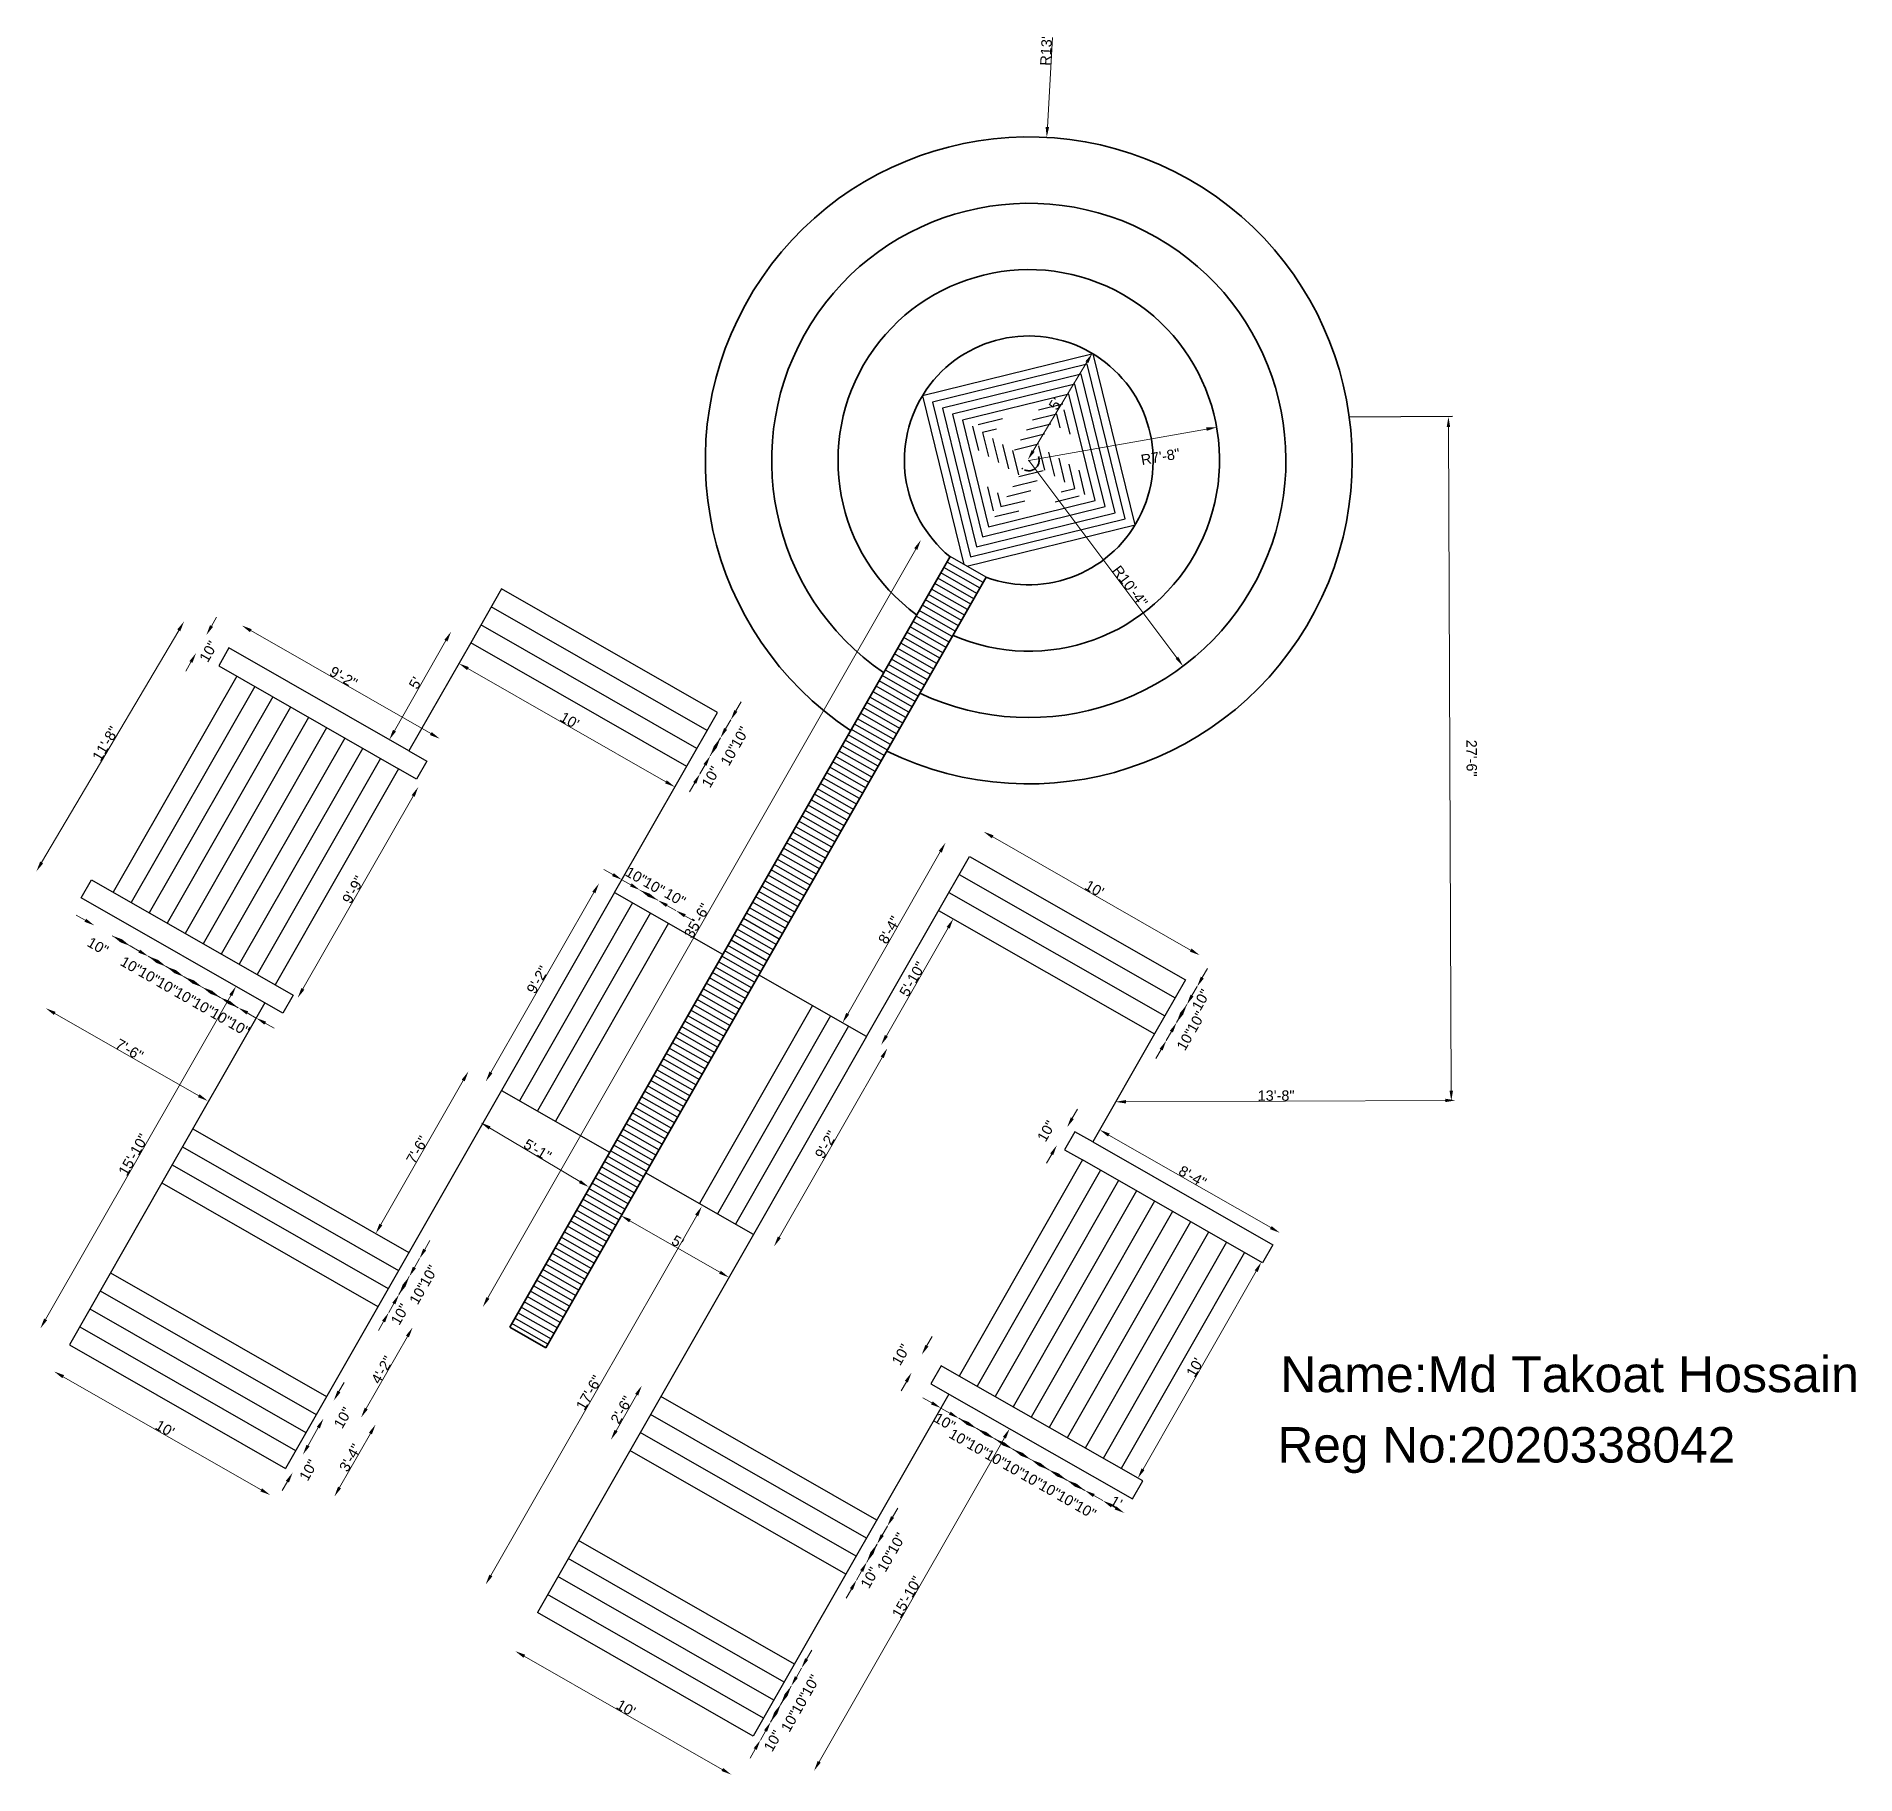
# Model space of a CAD drawing. Header units: inches. Extents: x 1642 to 2519, y -670 to 169.
import ezdxf

# ---------------------------------------------------------------- set-up
doc = ezdxf.new("R2010")
doc.units = ezdxf.units.IN
doc.header["$MEASUREMENT"] = 0
doc.linetypes.add('ACAD_ISO03W100', pattern=[30, 12, -18])
doc.layers.add('dimantion', color=236, linetype='Continuous')
doc.styles.add('Annotative', font='arial.ttf')
doc.styles.get("Standard").update_dxf_attribs({"font": 'arial.ttf', "height": 36})
doc.dimstyles.new('Copy of Annotative', dxfattribs={"dimscale": 0, "dimtxt": 5, "dimasz": 5, "dimexe": 0.18, "dimexo": 0.0625, "dimgap": 0.09, "dimtad": 1, "dimdec": 0, "dimzin": 0, "dimdsep": 46, "dimlunit": 4, "dimtxsty": 'Annotative', "dimcen": 0.09, "dimse1": 1, "dimse2": 1, "dimclrd": 250, "dimclrt": 250, "dimadec": 0, "dimazin": 0, "dimtfac": 0.3, "dimtdec": 0, "dimtofl": 0, "dimtmove": 0, "dimatfit": 2, "dimfxl": 1, "dimtolj": 1, "dimtzin": 0, "dimlwd": 5, "dimarcsym": 0})

msp = doc.modelspace()

# ---------------------------------------------------------------- texts
at = {"layer": 'dimantion', "color": 18, "lineweight": 30, "true_color": 0x000000, "transparency": 33554687}
for s, height, p in [('Name:Md Takoat Hossain', 17.2837, (2241.56, -485.1)), ('Reg No:2020338042', 17.1283, (2240.21, -519.06))]:
    msp.add_text(s, height=height, dxfattribs=at).set_placement(p)

# ---------------------------------------------------------------- blocks, each defined once
blk = doc.blocks.new('*D49')
at = {"color": 250, "lineweight": 5, "transparency": 16777216}
blk.add_line((1971.3, -427.26), (1927.9, -402.44), dxfattribs=at)
at = {"color": 250, "lineweight": 9, "transparency": 16777216}
for points in [[(1928.31, -401.72), (1927.48, -403.17), (1923.56, -399.96)], [(1971.72, -426.54), (1970.89, -427.98), (1975.64, -429.74)]]:
    blk.add_solid(points, dxfattribs=at)
at = {"layer": 'Defpoints', "color": 0, "lineweight": 9, "transparency": 16777216}
for p in [(1935.37, -379.29), (1923.56, -399.96), (1987.46, -409.07)]:
    blk.add_point(p, dxfattribs=at)
at = {"color": 250, "transparency": 16777216, "insert": (1950.91, -412.57), "char_height": 5, "attachment_point": 5, "rotation": 330.24319, "style": 'Annotative'}
blk.add_mtext("\\A1;5'", dxfattribs=at)
blk = doc.blocks.new('*D22')
at = {"color": 250, "lineweight": 5, "transparency": 16777216}
blk.add_line((1960.08, -399.86), (1860.82, -573.49), dxfattribs=at)
at = {"color": 250, "lineweight": 9, "transparency": 16777216}
for points in [[(1959.36, -399.45), (1960.81, -400.28), (1962.56, -395.52)], [(1860.1, -573.08), (1861.54, -573.91), (1858.34, -577.83)]]:
    blk.add_solid(points, dxfattribs=at)
at = {"layer": 'Defpoints', "color": 0, "lineweight": 9, "transparency": 16777216}
for p in [(1976.05, -403.24), (1858.34, -577.83), (1871.83, -585.54)]:
    blk.add_point(p, dxfattribs=at)
at = {"color": 250, "transparency": 16777216, "insert": (1908.16, -485.37), "char_height": 5, "attachment_point": 5, "rotation": 60.24319, "style": 'Annotative'}
blk.add_mtext('\\A1;17\'-6"', dxfattribs=at)
blk = doc.blocks.new('*D50')
at = {"color": 250, "lineweight": 5, "transparency": 16777216}
blk.add_line((1972.44, -667.05), (1876.94, -612.46), dxfattribs=at)
at = {"color": 250, "lineweight": 9, "transparency": 16777216}
for points in [[(1877.36, -611.73), (1876.53, -613.18), (1872.6, -609.98)], [(1972.85, -666.33), (1972.03, -667.78), (1976.78, -669.53)]]:
    blk.add_solid(points, dxfattribs=at)
at = {"layer": 'Defpoints', "color": 0, "lineweight": 9, "transparency": 16777216}
for p in [(1883.23, -591.38), (1872.6, -609.98), (1987.41, -650.94)]:
    blk.add_point(p, dxfattribs=at)
at = {"color": 250, "transparency": 16777216, "insert": (1926, -637.46), "char_height": 5, "attachment_point": 5, "rotation": 330.24319, "style": 'Annotative'}
blk.add_mtext("\\A1;10'", dxfattribs=at)
blk = doc.blocks.new('*D40')
at = {"color": 250, "lineweight": 5, "transparency": 16777216}
blk.add_line((2158.88, -361.09), (2237.01, -405.76), dxfattribs=at)
at = {"color": 250, "lineweight": 9, "transparency": 16777216}
for points in [[(2159.29, -360.37), (2158.46, -361.82), (2154.54, -358.61)], [(2237.42, -405.04), (2236.6, -406.48), (2241.35, -408.24)]]:
    blk.add_solid(points, dxfattribs=at)
at = {"layer": 'Defpoints', "color": 0, "lineweight": 9, "transparency": 16777216}
for p in [(2151.2, -364.45), (2241.35, -408.24), (2238.01, -414.09)]:
    blk.add_point(p, dxfattribs=at)
at = {"color": 250, "transparency": 16777216, "insert": (2199.26, -381.13), "char_height": 5, "attachment_point": 5, "rotation": 330.24319, "style": 'Annotative'}
blk.add_mtext('\\A1;8\'-4"', dxfattribs=at)
blk = doc.blocks.new('*D6')
at = {"color": 250, "lineweight": 5, "transparency": 16777216}
blk.add_line((2167.11, -345.06), (2321.11, -344.41), dxfattribs=at)
at = {"color": 250, "lineweight": 9, "transparency": 16777216}
for points in [[(2167.11, -344.23), (2167.12, -345.89), (2162.11, -345.08)], [(2321.11, -343.57), (2321.12, -345.24), (2326.11, -344.38)]]:
    blk.add_solid(points, dxfattribs=at)
at = {"layer": 'Defpoints', "color": 0, "lineweight": 9, "transparency": 16777216}
for p in [(2162.12, -345.35), (2326.11, -344.38), (2326.11, -344.66)]:
    blk.add_point(p, dxfattribs=at)
at = {"color": 250, "transparency": 16777216, "insert": (2239.56, -342.11), "char_height": 5, "attachment_point": 5, "rotation": 0.24319, "style": 'Annotative'}
blk.add_mtext('\\A1;13\'-8"', dxfattribs=at)
blk = doc.blocks.new('*D45')
at = {"color": 250, "lineweight": 5, "transparency": 16777216}
blk.add_line((2102.86, -217.3), (2198.35, -271.89), dxfattribs=at)
at = {"color": 250, "lineweight": 9, "transparency": 16777216}
for points in [[(2103.27, -216.58), (2102.45, -218.02), (2098.52, -214.82)], [(2198.77, -271.17), (2197.94, -272.62), (2202.7, -274.38)]]:
    blk.add_solid(points, dxfattribs=at)
at = {"layer": 'Defpoints', "color": 0, "lineweight": 9, "transparency": 16777216}
for p in [(2091.69, -226.76), (2202.7, -274.38), (2195.87, -286.32)]:
    blk.add_point(p, dxfattribs=at)
at = {"color": 250, "transparency": 16777216, "insert": (2151.92, -242.3), "char_height": 5, "attachment_point": 5, "rotation": 330.24319, "style": 'Annotative'}
blk.add_mtext("\\A1;10'", dxfattribs=at)
blk = doc.blocks.new('*D47')
at = {"color": 250, "lineweight": 5, "transparency": 16777216}
blk.add_line((2032.93, -302.6), (2077.6, -224.47), dxfattribs=at)
at = {"color": 250, "lineweight": 9, "transparency": 16777216}
for points in [[(2076.88, -224.06), (2078.33, -224.88), (2080.08, -220.13)], [(2032.21, -302.19), (2033.66, -303.02), (2030.45, -306.94)]]:
    blk.add_solid(points, dxfattribs=at)
at = {"layer": 'Defpoints', "color": 0, "lineweight": 9, "transparency": 16777216}
for p in [(2080.08, -220.13), (2091.69, -226.76), (2042.06, -313.58)]:
    blk.add_point(p, dxfattribs=at)
at = {"color": 250, "transparency": 16777216, "insert": (2052.97, -262.22), "char_height": 5, "attachment_point": 5, "rotation": 60.24319, "style": 'Annotative'}
blk.add_mtext('\\A1;8\'-4"', dxfattribs=at)
blk = doc.blocks.new('*D48')
at = {"color": 250, "lineweight": 5, "transparency": 16777216}
blk.add_line((2049.56, -323.63), (1999.93, -410.44), dxfattribs=at)
at = {"color": 250, "lineweight": 9, "transparency": 16777216}
for points in [[(2048.84, -323.21), (2050.29, -324.04), (2052.04, -319.29)], [(1999.21, -410.03), (2000.65, -410.86), (1997.45, -414.78)]]:
    blk.add_solid(points, dxfattribs=at)
at = {"layer": 'Defpoints', "color": 0, "lineweight": 9, "transparency": 16777216}
for p in [(2042.06, -313.58), (1987.46, -409.07), (1997.45, -414.78)]:
    blk.add_point(p, dxfattribs=at)
at = {"color": 250, "transparency": 16777216, "insert": (2022.45, -365.72), "char_height": 5, "attachment_point": 5, "rotation": 60.24319, "style": 'Annotative'}
blk.add_mtext('\\A1;9\'-2"', dxfattribs=at)
blk = doc.blocks.new('*D46')
at = {"color": 250, "lineweight": 5, "transparency": 16777216}
blk.add_line((2051.58, -313.26), (2081.36, -261.17), dxfattribs=at)
at = {"color": 250, "lineweight": 9, "transparency": 16777216}
for points in [[(2080.63, -260.76), (2082.08, -261.59), (2083.84, -256.83)], [(2050.85, -312.85), (2052.3, -313.67), (2049.1, -317.6)]]:
    blk.add_solid(points, dxfattribs=at)
at = {"layer": 'Defpoints', "color": 0, "lineweight": 9, "transparency": 16777216}
for p in [(2076.8, -252.81), (2083.84, -256.83), (2042.06, -313.58)]:
    blk.add_point(p, dxfattribs=at)
at = {"color": 250, "transparency": 16777216, "insert": (2064.17, -285.91), "char_height": 5, "attachment_point": 5, "rotation": 60.24319, "style": 'Annotative'}
blk.add_mtext('\\A1;5\'-10"', dxfattribs=at)
blk = doc.blocks.new('*D41')
at = {"color": 250, "lineweight": 5, "transparency": 16777216}
blk.add_line((2229.96, -426.76), (2175.36, -522.25), dxfattribs=at)
at = {"color": 250, "lineweight": 9, "transparency": 16777216}
for points in [[(2229.23, -426.35), (2230.68, -427.17), (2232.44, -422.42)], [(2174.64, -521.84), (2176.08, -522.67), (2172.88, -526.59)]]:
    blk.add_solid(points, dxfattribs=at)
at = {"layer": 'Defpoints', "color": 0, "lineweight": 9, "transparency": 16777216}
for p in [(2224.37, -417.8), (2164.81, -521.98), (2172.88, -526.59)]:
    blk.add_point(p, dxfattribs=at)
at = {"color": 250, "transparency": 16777216, "insert": (2200.36, -473.19), "char_height": 5, "attachment_point": 5, "rotation": 60.24319, "style": 'Annotative'}
blk.add_mtext("\\A1;10'", dxfattribs=at)
blk = doc.blocks.new('*D39')
at = {"color": 250, "lineweight": 5, "transparency": 16777216}
for p, q in [((2141.26, -353.01), (2143.74, -348.67)), ((2131.33, -370.37), (2128.85, -374.72))]:
    blk.add_line(p, q, dxfattribs=at)
at = {"color": 250, "lineweight": 9, "transparency": 16777216}
for points in [[(2140.53, -352.6), (2141.98, -353.43), (2138.77, -357.35)], [(2130.61, -369.96), (2132.05, -370.79), (2133.81, -366.03)]]:
    blk.add_solid(points, dxfattribs=at)
at = {"layer": 'Defpoints', "color": 0, "lineweight": 9, "transparency": 16777216}
for p in [(2142.52, -359.49), (2133.81, -366.03), (2137.55, -368.17)]:
    blk.add_point(p, dxfattribs=at)
at = {"color": 250, "transparency": 16777216, "insert": (2128.74, -359.22), "char_height": 5, "attachment_point": 5, "rotation": 60.24319, "style": 'Annotative'}
blk.add_mtext('\\A1;10"', dxfattribs=at)
blk = doc.blocks.new('*D38')
at = {"color": 250, "lineweight": 5, "transparency": 16777216}
for p, q in [((2071.15, -462.67), (2073.63, -458.33)), ((2061.22, -480.04), (2058.74, -484.38))]:
    blk.add_line(p, q, dxfattribs=at)
at = {"color": 250, "lineweight": 9, "transparency": 16777216}
for points in [[(2070.42, -462.26), (2071.87, -463.09), (2068.66, -467.01)], [(2060.5, -479.62), (2061.94, -480.45), (2063.7, -475.7)]]:
    blk.add_solid(points, dxfattribs=at)
at = {"layer": 'Defpoints', "color": 0, "lineweight": 9, "transparency": 16777216}
for p in [(2077.99, -472.35), (2063.7, -475.7), (2073.03, -481.03)]:
    blk.add_point(p, dxfattribs=at)
at = {"color": 250, "transparency": 16777216, "insert": (2058.62, -467.02), "char_height": 5, "attachment_point": 5, "rotation": 60.24319, "style": 'Annotative'}
blk.add_mtext('\\A1;10"', dxfattribs=at)
blk = doc.blocks.new('*D5')
at = {"color": 250, "lineweight": 5, "transparency": 16777216}
blk.add_line((2131.63, 168.21), (2129.22, 124.99), dxfattribs=at)
at = {"color": 0, "lineweight": -2, "transparency": 16777216}
for p, q in [((2120.17, -35.76), (2120.35, -35.76)), ((2120.26, -35.85), (2120.26, -35.67))]:
    blk.add_line(p, q, dxfattribs=at)
at = {"color": 250, "lineweight": 9, "transparency": 16777216}
blk.add_solid([(2128.39, 125.04), (2130.05, 124.95), (2128.94, 120)], dxfattribs=at)
at = {"layer": 'Defpoints', "color": 0, "lineweight": 9, "transparency": 16777216}
for p in [(2128.94, 120), (2120.26, -35.76)]:
    blk.add_point(p, dxfattribs=at)
at = {"color": 250, "transparency": 16777216, "insert": (2128.62, 161.65), "char_height": 5, "attachment_point": 5, "rotation": 86.80768, "style": 'Annotative'}
blk.add_mtext("\\A1;R13'", dxfattribs=at)
blk = doc.blocks.new('*D72')
at = {"color": 250, "lineweight": 5, "transparency": 16777216}
blk.add_line((2120.26, -35.76), (2191.69, -130.93), dxfattribs=at)
at = {"color": 250, "lineweight": 9, "transparency": 16777216}
blk.add_solid([(2192.36, -130.43), (2191.03, -131.43), (2194.7, -134.93)], dxfattribs=at)
at = {"layer": 'Defpoints', "color": 0, "lineweight": 9, "transparency": 16777216}
for p in [(2120.26, -35.76), (2194.7, -134.93)]:
    blk.add_point(p, dxfattribs=at)
at = {"color": 250, "transparency": 16777216, "insert": (2169.14, -96.47), "char_height": 5, "attachment_point": 5, "rotation": 306.89243, "style": 'Annotative'}
blk.add_mtext('\\A1;R10\'-4"', dxfattribs=at)
blk = doc.blocks.new('*D51')
at = {"color": 250, "lineweight": 5, "transparency": 16777216}
blk.add_line((1860.22, -357.67), (1903.72, -383.58), dxfattribs=at)
at = {"color": 250, "lineweight": 9, "transparency": 16777216}
for points in [[(1860.65, -356.95), (1859.8, -358.38), (1855.93, -355.11)], [(1904.15, -382.86), (1903.3, -384.3), (1908.02, -386.14)]]:
    blk.add_solid(points, dxfattribs=at)
at = {"layer": 'Defpoints', "color": 0, "lineweight": 9, "transparency": 16777216}
for p in [(1865.92, -338.34), (1918.01, -369.37), (1908.02, -386.14)]:
    blk.add_point(p, dxfattribs=at)
at = {"color": 250, "transparency": 16777216, "insert": (1883.33, -368.35), "char_height": 5, "attachment_point": 5, "rotation": 329.22029, "style": 'Annotative'}
blk.add_mtext('\\A1;5\'-1"', dxfattribs=at)
blk = doc.blocks.new('*D55')
at = {"color": 250, "lineweight": 5, "transparency": 16777216}
blk.add_line((1910.48, -244.11), (1860.85, -330.93), dxfattribs=at)
at = {"color": 250, "lineweight": 9, "transparency": 16777216}
for points in [[(1909.76, -243.7), (1911.2, -244.53), (1912.96, -239.77)], [(1860.13, -330.51), (1861.57, -331.34), (1858.37, -335.27)]]:
    blk.add_solid(points, dxfattribs=at)
at = {"layer": 'Defpoints', "color": 0, "lineweight": 9, "transparency": 16777216}
for p in [(1920.52, -244.09), (1858.37, -335.27), (1865.92, -339.59)]:
    blk.add_point(p, dxfattribs=at)
at = {"color": 250, "transparency": 16777216, "insert": (1883.37, -286.21), "char_height": 5, "attachment_point": 5, "rotation": 60.24319, "style": 'Annotative'}
blk.add_mtext('\\A1;9\'-2"', dxfattribs=at)
blk = doc.blocks.new('*D56')
at = {"color": 250, "lineweight": 5, "transparency": 16777216}
blk.add_line((1945.25, -190.76), (1849.75, -136.17), dxfattribs=at)
at = {"color": 250, "lineweight": 9, "transparency": 16777216}
for points in [[(1850.17, -135.44), (1849.34, -136.89), (1845.41, -133.68)], [(1945.66, -190.04), (1944.83, -191.48), (1949.59, -193.24)]]:
    blk.add_solid(points, dxfattribs=at)
at = {"layer": 'Defpoints', "color": 0, "lineweight": 9, "transparency": 16777216}
for p in [(1851.08, -123.76), (1845.41, -133.68), (1955.26, -183.32)]:
    blk.add_point(p, dxfattribs=at)
at = {"color": 250, "transparency": 16777216, "insert": (1898.81, -161.17), "char_height": 5, "attachment_point": 5, "rotation": 330.24319, "style": 'Annotative'}
blk.add_mtext("\\A1;10'", dxfattribs=at)
blk = doc.blocks.new('*D71')
at = {"color": 250, "lineweight": 5, "transparency": 16777216}
blk.add_line((1839.13, -122.69), (1814.32, -166.1), dxfattribs=at)
at = {"color": 250, "lineweight": 9, "transparency": 16777216}
for points in [[(1838.41, -122.28), (1839.86, -123.11), (1841.62, -118.35)], [(1813.59, -165.69), (1815.04, -166.51), (1811.84, -170.44)]]:
    blk.add_solid(points, dxfattribs=at)
at = {"layer": 'Defpoints', "color": 0, "lineweight": 9, "transparency": 16777216}
for p in [(1851.08, -123.76), (1811.84, -170.44), (1821.3, -175.85)]:
    blk.add_point(p, dxfattribs=at)
at = {"color": 250, "transparency": 16777216, "insert": (1824.44, -143.09), "char_height": 5, "attachment_point": 5, "rotation": 60.24319, "style": 'Annotative'}
blk.add_mtext("\\A1;5'", dxfattribs=at)
blk = doc.blocks.new('*D70')
at = {"color": 250, "lineweight": 5, "transparency": 16777216}
blk.add_line((1831.84, -167.49), (1745.03, -117.86), dxfattribs=at)
at = {"color": 250, "lineweight": 9, "transparency": 16777216}
for points in [[(1745.44, -117.14), (1744.61, -118.59), (1740.69, -115.38)], [(1832.25, -166.77), (1831.43, -168.22), (1836.18, -169.98)]]:
    blk.add_solid(points, dxfattribs=at)
at = {"layer": 'Defpoints', "color": 0, "lineweight": 9, "transparency": 16777216}
for p in [(1740.69, -115.38), (1734.49, -126.22), (1829.99, -180.82)]:
    blk.add_point(p, dxfattribs=at)
at = {"color": 250, "transparency": 16777216, "insert": (1789.75, -140.38), "char_height": 5, "attachment_point": 5, "rotation": 330.24319, "style": 'Annotative'}
blk.add_mtext('\\A1;9\'-2"', dxfattribs=at)
blk = doc.blocks.new('*D7')
at = {"color": 250, "lineweight": 5, "transparency": 16777216}
blk.add_line((2324.05, -339.67), (2322.69, -19.67), dxfattribs=at)
at = {"color": 250, "lineweight": 9, "transparency": 16777216}
for points in [[(2323.52, -19.67), (2321.86, -19.67), (2322.67, -14.67)], [(2324.88, -339.66), (2323.21, -339.67), (2324.07, -344.67)]]:
    blk.add_solid(points, dxfattribs=at)
at = {"layer": 'Defpoints', "color": 0, "lineweight": 9, "transparency": 16777216}
for p in [(2322.67, -14.67), (2324.71, -14.66), (2326.11, -344.66)]:
    blk.add_point(p, dxfattribs=at)
at = {"color": 250, "transparency": 16777216, "insert": (2333.87, -179.35), "char_height": 5, "attachment_point": 5, "rotation": 270.24319, "style": 'Annotative'}
blk.add_mtext('\\A1;27\'-6"', dxfattribs=at)
blk = doc.blocks.new('*D68')
at = {"color": 250, "lineweight": 5, "transparency": 16777216}
blk.add_line((1823.32, -197.61), (1770.16, -290.6), dxfattribs=at)
at = {"color": 250, "lineweight": 9, "transparency": 16777216}
for points in [[(1822.6, -197.19), (1824.04, -198.02), (1825.8, -193.27)], [(1769.43, -290.18), (1770.88, -291.01), (1767.67, -294.94)]]:
    blk.add_solid(points, dxfattribs=at)
at = {"layer": 'Defpoints', "color": 0, "lineweight": 9, "transparency": 16777216}
for p in [(1814.91, -187.04), (1756.78, -288.71), (1767.67, -294.94)]:
    blk.add_point(p, dxfattribs=at)
at = {"color": 250, "transparency": 16777216, "insert": (1794.44, -242.79), "char_height": 5, "attachment_point": 5, "rotation": 60.24319, "style": 'Annotative'}
blk.add_mtext('\\A1;9\'-9"', dxfattribs=at)
blk = doc.blocks.new('*D17')
at = {"color": 250, "lineweight": 5, "transparency": 16777216}
blk.add_line((1719.92, -342.15), (1650.46, -302.44), dxfattribs=at)
at = {"color": 250, "lineweight": 9, "transparency": 16777216}
for points in [[(1650.88, -301.72), (1650.05, -303.17), (1646.12, -299.96)], [(1720.33, -341.43), (1719.5, -342.87), (1724.26, -344.63)]]:
    blk.add_solid(points, dxfattribs=at)
at = {"layer": 'Defpoints', "color": 0, "lineweight": 9, "transparency": 16777216}
for p in [(1666.58, -264.17), (1646.12, -299.96), (1744.72, -308.84)]:
    blk.add_point(p, dxfattribs=at)
at = {"color": 250, "transparency": 16777216, "insert": (1686.5, -320), "char_height": 5, "attachment_point": 5, "rotation": 330.24319, "style": 'Annotative'}
blk.add_mtext('\\A1;7\'-6"', dxfattribs=at)
blk = doc.blocks.new('*D65')
at = {"color": 250, "lineweight": 5, "transparency": 16777216}
blk.add_line((1735.38, -293.75), (1646.04, -450.02), dxfattribs=at)
at = {"color": 250, "lineweight": 9, "transparency": 16777216}
for points in [[(1734.66, -293.34), (1736.1, -294.17), (1737.86, -289.41)], [(1645.32, -449.61), (1646.77, -450.43), (1643.56, -454.36)]]:
    blk.add_solid(points, dxfattribs=at)
at = {"layer": 'Defpoints', "color": 0, "lineweight": 9, "transparency": 16777216}
for p in [(1751.82, -297.39), (1643.56, -454.36), (1657.52, -462.34)]:
    blk.add_point(p, dxfattribs=at)
at = {"color": 250, "transparency": 16777216, "insert": (1688.42, -370.57), "char_height": 5, "attachment_point": 5, "rotation": 60.24319, "style": 'Annotative'}
blk.add_mtext('\\A1;15\'-10"', dxfattribs=at)
blk = doc.blocks.new('*D64')
at = {"color": 250, "lineweight": 5, "transparency": 16777216}
blk.add_line((1750.03, -532.22), (1654.54, -477.63), dxfattribs=at)
at = {"color": 250, "lineweight": 9, "transparency": 16777216}
for points in [[(1654.95, -476.9), (1654.12, -478.35), (1650.2, -475.15)], [(1750.45, -531.5), (1749.62, -532.95), (1754.37, -534.7)]]:
    blk.add_solid(points, dxfattribs=at)
at = {"layer": 'Defpoints', "color": 0, "lineweight": 9, "transparency": 16777216}
for p in [(1657.52, -462.34), (1650.2, -475.15), (1761.69, -521.9)]:
    blk.add_point(p, dxfattribs=at)
at = {"color": 250, "transparency": 16777216, "insert": (1703.6, -502.63), "char_height": 5, "attachment_point": 5, "rotation": 330.24319, "style": 'Annotative'}
blk.add_mtext("\\A1;10'", dxfattribs=at)
blk = doc.blocks.new('*D61')
at = {"color": 250, "lineweight": 5, "transparency": 16777216}
blk.add_line((1802.72, -505.03), (1787.83, -531.08), dxfattribs=at)
at = {"color": 250, "lineweight": 9, "transparency": 16777216}
for points in [[(1801.99, -504.62), (1803.44, -505.45), (1805.2, -500.69)], [(1787.1, -530.66), (1788.55, -531.49), (1785.35, -535.42)]]:
    blk.add_solid(points, dxfattribs=at)
at = {"layer": 'Defpoints', "color": 0, "lineweight": 9, "transparency": 16777216}
for p in [(1781.55, -487.17), (1761.69, -521.9), (1785.35, -535.42)]:
    blk.add_point(p, dxfattribs=at)
at = {"color": 250, "transparency": 16777216, "insert": (1792.98, -516.74), "char_height": 5, "attachment_point": 5, "rotation": 60.24319, "style": 'Annotative'}
blk.add_mtext('\\A1;3\'-4"', dxfattribs=at)
blk = doc.blocks.new('*D60')
at = {"color": 250, "lineweight": 5, "transparency": 16777216}
blk.add_line((1820.57, -458.26), (1800.72, -492.98), dxfattribs=at)
at = {"color": 250, "lineweight": 9, "transparency": 16777216}
for points in [[(1819.84, -457.84), (1821.29, -458.67), (1823.05, -453.92)], [(1799.99, -492.57), (1801.44, -493.4), (1798.23, -497.32)]]:
    blk.add_solid(points, dxfattribs=at)
at = {"layer": 'Defpoints', "color": 0, "lineweight": 9, "transparency": 16777216}
for p in [(1811.38, -447.24), (1786.56, -490.65), (1798.23, -497.32)]:
    blk.add_point(p, dxfattribs=at)
at = {"color": 250, "transparency": 16777216, "insert": (1808.38, -474.33), "char_height": 5, "attachment_point": 5, "rotation": 60.24319, "style": 'Annotative'}
blk.add_mtext('\\A1;4\'-2"', dxfattribs=at)
blk = doc.blocks.new('*D67')
at = {"color": 250, "lineweight": 5, "transparency": 16777216}
for p, q in [((1726.07, -115.64), (1728.55, -111.3)), ((1716.14, -133.01), (1713.66, -137.35))]:
    blk.add_line(p, q, dxfattribs=at)
at = {"color": 250, "lineweight": 9, "transparency": 16777216}
for points in [[(1725.34, -115.23), (1726.79, -116.06), (1723.58, -119.99)], [(1715.42, -132.59), (1716.86, -133.42), (1718.62, -128.67)]]:
    blk.add_solid(points, dxfattribs=at)
at = {"layer": 'Defpoints', "color": 0, "lineweight": 9, "transparency": 16777216}
for p in [(1718.62, -128.67), (1734.49, -126.22), (1729.53, -134.9)]:
    blk.add_point(p, dxfattribs=at)
at = {"color": 250, "transparency": 16777216, "insert": (1724.64, -127.94), "char_height": 5, "attachment_point": 5, "rotation": 60.24319, "style": 'Annotative'}
blk.add_mtext('\\A1;10"', dxfattribs=at)
blk = doc.blocks.new('*D66')
at = {"color": 250, "lineweight": 5, "transparency": 16777216}
blk.add_line((1710.28, -117.72), (1644.14, -229.66), dxfattribs=at)
at = {"color": 250, "lineweight": 9, "transparency": 16777216}
for points in [[(1709.56, -117.3), (1711, -118.15), (1712.82, -113.42)], [(1643.43, -229.24), (1644.86, -230.09), (1641.6, -233.97)]]:
    blk.add_solid(points, dxfattribs=at)
at = {"layer": 'Defpoints', "color": 0, "lineweight": 9, "transparency": 16777216}
for p in [(1734.49, -126.22), (1641.6, -233.97), (1663.27, -246.77)]:
    blk.add_point(p, dxfattribs=at)
at = {"color": 250, "transparency": 16777216, "insert": (1674.94, -172.35), "char_height": 5, "attachment_point": 5, "rotation": 59.42473, "style": 'Annotative'}
blk.add_mtext('\\A1;11\'-8"', dxfattribs=at)
blk = doc.blocks.new('*D69')
at = {"color": 250, "lineweight": 5, "transparency": 16777216}
blk.add_line((1847.48, -334.8), (1807.78, -404.26), dxfattribs=at)
at = {"color": 250, "lineweight": 9, "transparency": 16777216}
for points in [[(1846.76, -334.39), (1848.2, -335.22), (1849.96, -330.46)], [(1807.05, -403.84), (1808.5, -404.67), (1805.29, -408.6)]]:
    blk.add_solid(points, dxfattribs=at)
at = {"layer": 'Defpoints', "color": 0, "lineweight": 9, "transparency": 16777216}
for p in [(1865.92, -339.59), (1805.29, -408.6), (1821.25, -417.72)]:
    blk.add_point(p, dxfattribs=at)
at = {"color": 250, "transparency": 16777216, "insert": (1825.33, -368.22), "char_height": 5, "attachment_point": 5, "rotation": 60.24319, "style": 'Annotative'}
blk.add_mtext('\\A1;7\'-6"', dxfattribs=at)
blk = doc.blocks.new('*D37')
at = {"color": 250, "lineweight": 5, "transparency": 16777216}
blk.add_line((2108.52, -507.08), (2019.18, -663.34), dxfattribs=at)
at = {"color": 250, "lineweight": 9, "transparency": 16777216}
for points in [[(2107.79, -506.66), (2109.24, -507.49), (2111, -502.74)], [(2018.46, -662.93), (2019.9, -663.76), (2016.7, -667.68)]]:
    blk.add_solid(points, dxfattribs=at)
at = {"layer": 'Defpoints', "color": 0, "lineweight": 9, "transparency": 16777216}
for p in [(2081.71, -485.99), (1987.41, -650.94), (2016.7, -667.68)]:
    blk.add_point(p, dxfattribs=at)
at = {"color": 250, "transparency": 16777216, "insert": (2061.55, -583.9), "char_height": 5, "attachment_point": 5, "rotation": 60.24319, "style": 'Annotative'}
blk.add_mtext('\\A1;15\'-10"', dxfattribs=at)
blk = doc.blocks.new('*D4')
at = {"layer": 'Defpoints', "color": 0, "lineweight": 9, "transparency": 16777216}
for p in [(2150.88, 15.84), (2151.35, 15.56), (2120.26, -35.76)]:
    blk.add_point(p, dxfattribs=at)
at = {"layer": 'dimantion', "color": 250, "lineweight": 5, "transparency": 16777216}
blk.add_line((2122.38, -31.2), (2148.29, 11.57), dxfattribs=at)
at = {"layer": 'dimantion', "color": 250, "lineweight": 9, "transparency": 16777216}
for points in [[(2147.58, 12), (2149, 11.13), (2150.88, 15.84)], [(2121.67, -30.77), (2123.1, -31.63), (2119.79, -35.47)]]:
    blk.add_solid(points, dxfattribs=at)
at = {"layer": 'dimantion', "color": 250, "lineweight": 30, "transparency": 16777216, "insert": (2133.09, -8.45), "char_height": 5, "attachment_point": 5, "rotation": 58.79113, "style": 'Annotative'}
blk.add_mtext("\\A1;5'", dxfattribs=at)
blk = doc.blocks.new('*D3')
at = {"layer": 'Defpoints', "color": 0, "lineweight": 9, "transparency": 16777216}
for p in [(2210.87, -19.83), (2120.26, -35.76)]:
    blk.add_point(p, dxfattribs=at)
at = {"layer": 'dimantion', "color": 250, "lineweight": 5, "transparency": 16777216}
blk.add_line((2120.26, -35.76), (2205.94, -20.69), dxfattribs=at)
at = {"layer": 'dimantion', "color": 250, "lineweight": 9, "transparency": 16777216}
blk.add_solid([(2205.8, -19.87), (2206.09, -21.51), (2210.87, -19.83)], dxfattribs=at)
at = {"layer": 'dimantion', "color": 250, "lineweight": 30, "transparency": 16777216, "insert": (2183.75, -33.99), "char_height": 5, "attachment_point": 5, "rotation": 9.97077, "style": 'Annotative'}
blk.add_mtext('\\A1;R7\'-8"', dxfattribs=at)
blk = doc.blocks.new('*D8')
at = {"layer": 'Defpoints', "color": 0, "lineweight": 9, "transparency": 16777216}
for p in [(2082.21, -82.15), (1856.93, -444.01), (1870.92, -452)]:
    blk.add_point(p, dxfattribs=at)
at = {"layer": 'dimantion', "color": 250, "lineweight": 5, "transparency": 16777216}
blk.add_line((2065.74, -78.5), (1859.41, -439.67), dxfattribs=at)
at = {"layer": 'dimantion', "color": 250, "lineweight": 9, "transparency": 16777216}
for points in [[(2065.02, -78.09), (2066.47, -78.91), (2068.22, -74.16)], [(1858.69, -439.26), (1860.13, -440.08), (1856.93, -444.01)]]:
    blk.add_solid(points, dxfattribs=at)
at = {"layer": 'dimantion', "color": 250, "lineweight": 30, "transparency": 16777216, "insert": (1960.28, -257.77), "char_height": 5, "attachment_point": 5, "rotation": 60.261, "style": 'Annotative'}
blk.add_mtext('\\A1;35\'-6"', dxfattribs=at)
blk = doc.blocks.new('*D9')
at = {"layer": 'Defpoints', "color": 0, "lineweight": 9, "transparency": 16777216}
for p in [(1678.65, -244.04), (1687.33, -249.01), (1678.21, -264.97)]:
    blk.add_point(p, dxfattribs=at)
at = {"layer": 'dimantion', "color": 250, "lineweight": 5, "transparency": 16777216}
for p, q in [((1665.18, -257.52), (1660.84, -255.04)), ((1682.55, -267.45), (1686.89, -269.93))]:
    blk.add_line(p, q, dxfattribs=at)
at = {"layer": 'dimantion', "color": 250, "lineweight": 9, "transparency": 16777216}
for points in [[(1665.6, -256.8), (1664.77, -258.25), (1669.52, -260)], [(1682.96, -266.73), (1682.13, -268.17), (1678.21, -264.97)]]:
    blk.add_solid(points, dxfattribs=at)
at = {"layer": 'dimantion', "color": 250, "lineweight": 9, "transparency": 16777216, "insert": (1671.25, -270.09), "char_height": 5, "attachment_point": 5, "rotation": 330.24319, "style": 'Annotative'}
blk.add_mtext('\\A1;10"', dxfattribs=at)
blk = doc.blocks.new('*D10')
at = {"layer": 'Defpoints', "color": 0, "lineweight": 9, "transparency": 16777216}
for p in [(1696.01, -253.97), (1704.69, -258.93), (1695.57, -274.89)]:
    blk.add_point(p, dxfattribs=at)
at = {"layer": 'dimantion', "color": 250, "lineweight": 5, "transparency": 16777216}
for p, q in [((1682.55, -267.45), (1678.21, -264.97)), ((1699.91, -277.38), (1704.25, -279.86))]:
    blk.add_line(p, q, dxfattribs=at)
at = {"layer": 'dimantion', "color": 250, "lineweight": 9, "transparency": 16777216}
for points in [[(1682.96, -266.73), (1682.13, -268.17), (1686.89, -269.93)], [(1700.32, -276.65), (1699.5, -278.1), (1695.57, -274.89)]]:
    blk.add_solid(points, dxfattribs=at)
at = {"layer": 'dimantion', "color": 250, "lineweight": 9, "transparency": 16777216, "insert": (1687.27, -279.33), "char_height": 5, "attachment_point": 5, "rotation": 330.24319, "style": 'Annotative'}
blk.add_mtext('\\A1;10"', dxfattribs=at)
blk = doc.blocks.new('*D11')
at = {"layer": 'Defpoints', "color": 0, "lineweight": 9, "transparency": 16777216}
for p in [(1704.69, -258.93), (1713.38, -263.89), (1704.25, -279.86)]:
    blk.add_point(p, dxfattribs=at)
at = {"layer": 'dimantion', "color": 250, "lineweight": 5, "transparency": 16777216}
for p, q in [((1691.23, -272.41), (1686.89, -269.93)), ((1708.59, -282.34), (1712.93, -284.82))]:
    blk.add_line(p, q, dxfattribs=at)
at = {"layer": 'dimantion', "color": 250, "lineweight": 9, "transparency": 16777216}
for points in [[(1691.64, -271.69), (1690.81, -273.14), (1695.57, -274.89)], [(1709, -281.62), (1708.18, -283.06), (1704.25, -279.86)]]:
    blk.add_solid(points, dxfattribs=at)
at = {"layer": 'dimantion', "color": 250, "lineweight": 9, "transparency": 16777216, "insert": (1695.95, -284.3), "char_height": 5, "attachment_point": 5, "rotation": 330.24319, "style": 'Annotative'}
blk.add_mtext('\\A1;10"', dxfattribs=at)
blk = doc.blocks.new('*D12')
at = {"layer": 'Defpoints', "color": 0, "lineweight": 9, "transparency": 16777216}
for p in [(1713.38, -263.89), (1722.06, -268.86), (1712.93, -284.82)]:
    blk.add_point(p, dxfattribs=at)
at = {"layer": 'dimantion', "color": 250, "lineweight": 5, "transparency": 16777216}
for p, q in [((1699.91, -277.38), (1695.57, -274.89)), ((1717.27, -287.3), (1721.61, -289.78))]:
    blk.add_line(p, q, dxfattribs=at)
at = {"layer": 'dimantion', "color": 250, "lineweight": 9, "transparency": 16777216}
for points in [[(1700.32, -276.65), (1699.5, -278.1), (1704.25, -279.86)], [(1717.69, -286.58), (1716.86, -288.03), (1712.93, -284.82)]]:
    blk.add_solid(points, dxfattribs=at)
at = {"layer": 'dimantion', "color": 250, "lineweight": 9, "transparency": 16777216, "insert": (1704.63, -289.26), "char_height": 5, "attachment_point": 5, "rotation": 330.24319, "style": 'Annotative'}
blk.add_mtext('\\A1;10"', dxfattribs=at)
blk = doc.blocks.new('*D13')
at = {"layer": 'Defpoints', "color": 0, "lineweight": 9, "transparency": 16777216}
for p in [(1722.06, -268.86), (1730.74, -273.82), (1721.61, -289.78)]:
    blk.add_point(p, dxfattribs=at)
at = {"layer": 'dimantion', "color": 250, "lineweight": 5, "transparency": 16777216}
for p, q in [((1708.59, -282.34), (1704.25, -279.86)), ((1725.95, -292.26), (1730.29, -294.75))]:
    blk.add_line(p, q, dxfattribs=at)
at = {"layer": 'dimantion', "color": 250, "lineweight": 9, "transparency": 16777216}
for points in [[(1709, -281.62), (1708.18, -283.06), (1712.93, -284.82)], [(1726.37, -291.54), (1725.54, -292.99), (1721.61, -289.78)]]:
    blk.add_solid(points, dxfattribs=at)
at = {"layer": 'dimantion', "color": 250, "lineweight": 9, "transparency": 16777216, "insert": (1713.31, -294.22), "char_height": 5, "attachment_point": 5, "rotation": 330.24319, "style": 'Annotative'}
blk.add_mtext('\\A1;10"', dxfattribs=at)
blk = doc.blocks.new('*D14')
at = {"layer": 'Defpoints', "color": 0, "lineweight": 9, "transparency": 16777216}
for p in [(1730.74, -273.82), (1739.42, -278.78), (1730.29, -294.75)]:
    blk.add_point(p, dxfattribs=at)
at = {"layer": 'dimantion', "color": 250, "lineweight": 5, "transparency": 16777216}
for p, q in [((1717.27, -287.3), (1712.93, -284.82)), ((1734.63, -297.23), (1738.97, -299.71))]:
    blk.add_line(p, q, dxfattribs=at)
at = {"layer": 'dimantion', "color": 250, "lineweight": 9, "transparency": 16777216}
for points in [[(1717.69, -286.58), (1716.86, -288.03), (1721.61, -289.78)], [(1735.05, -296.5), (1734.22, -297.95), (1730.29, -294.75)]]:
    blk.add_solid(points, dxfattribs=at)
at = {"layer": 'dimantion', "color": 250, "lineweight": 9, "transparency": 16777216, "insert": (1722, -299.19), "char_height": 5, "attachment_point": 5, "rotation": 330.24319, "style": 'Annotative'}
blk.add_mtext('\\A1;10"', dxfattribs=at)
blk = doc.blocks.new('*D15')
at = {"layer": 'Defpoints', "color": 0, "lineweight": 9, "transparency": 16777216}
for p in [(1739.42, -278.78), (1748.1, -283.75), (1738.97, -299.71)]:
    blk.add_point(p, dxfattribs=at)
at = {"layer": 'dimantion', "color": 250, "lineweight": 5, "transparency": 16777216}
for p, q in [((1725.95, -292.26), (1721.61, -289.78)), ((1743.32, -302.19), (1747.66, -304.67))]:
    blk.add_line(p, q, dxfattribs=at)
at = {"layer": 'dimantion', "color": 250, "lineweight": 9, "transparency": 16777216}
for points in [[(1726.37, -291.54), (1725.54, -292.99), (1730.29, -294.75)], [(1743.73, -301.47), (1742.9, -302.91), (1738.97, -299.71)]]:
    blk.add_solid(points, dxfattribs=at)
at = {"layer": 'dimantion', "color": 250, "lineweight": 9, "transparency": 16777216, "insert": (1730.68, -304.15), "char_height": 5, "attachment_point": 5, "rotation": 330.24319, "style": 'Annotative'}
blk.add_mtext('\\A1;10"', dxfattribs=at)
blk = doc.blocks.new('*D16')
at = {"layer": 'Defpoints', "color": 0, "lineweight": 9, "transparency": 16777216}
for p in [(1748.1, -283.75), (1756.78, -288.71), (1747.66, -304.67)]:
    blk.add_point(p, dxfattribs=at)
at = {"layer": 'dimantion', "color": 250, "lineweight": 5, "transparency": 16777216}
for p, q in [((1734.63, -297.23), (1730.29, -294.75)), ((1752, -307.15), (1756.34, -309.64))]:
    blk.add_line(p, q, dxfattribs=at)
at = {"layer": 'dimantion', "color": 250, "lineweight": 9, "transparency": 16777216}
for points in [[(1735.05, -296.5), (1734.22, -297.95), (1738.97, -299.71)], [(1752.41, -306.43), (1751.58, -307.88), (1747.66, -304.67)]]:
    blk.add_solid(points, dxfattribs=at)
at = {"layer": 'dimantion', "color": 250, "lineweight": 9, "transparency": 16777216, "insert": (1739.36, -309.11), "char_height": 5, "attachment_point": 5, "rotation": 330.24319, "style": 'Annotative'}
blk.add_mtext('\\A1;10"', dxfattribs=at)
blk = doc.blocks.new('*D18')
at = {"layer": 'Defpoints', "color": 0, "lineweight": 9, "transparency": 16777216}
for p in [(1992.37, -642.26), (1995.76, -644.19), (1987.41, -650.94)]:
    blk.add_point(p, dxfattribs=at)
at = {"layer": 'dimantion', "color": 250, "lineweight": 5, "transparency": 16777216}
for p, q in [((1998.24, -639.85), (2000.72, -635.51)), ((1988.31, -657.22), (1985.83, -661.56))]:
    blk.add_line(p, q, dxfattribs=at)
at = {"layer": 'dimantion', "color": 250, "lineweight": 9, "transparency": 16777216}
for points in [[(1997.52, -639.44), (1998.96, -640.27), (1995.76, -644.19)], [(1987.59, -656.8), (1989.04, -657.63), (1990.8, -652.88)]]:
    blk.add_solid(points, dxfattribs=at)
at = {"layer": 'dimantion', "color": 250, "lineweight": 9, "transparency": 16777216, "insert": (1996.88, -653.28), "char_height": 5, "attachment_point": 5, "rotation": 60.24319, "style": 'Annotative'}
blk.add_mtext('\\A1;10"', dxfattribs=at)
blk = doc.blocks.new('*D19')
at = {"layer": 'Defpoints', "color": 0, "lineweight": 9, "transparency": 16777216}
for p in [(1997.34, -633.58), (2000.72, -635.51), (1992.37, -642.26)]:
    blk.add_point(p, dxfattribs=at)
at = {"layer": 'dimantion', "color": 250, "lineweight": 5, "transparency": 16777216}
for p, q in [((2003.2, -631.17), (2005.69, -626.83)), ((1993.28, -648.53), (1990.8, -652.88))]:
    blk.add_line(p, q, dxfattribs=at)
at = {"layer": 'dimantion', "color": 250, "lineweight": 9, "transparency": 16777216}
for points in [[(2002.48, -630.76), (2003.93, -631.59), (2000.72, -635.51)], [(1992.55, -648.12), (1994, -648.95), (1995.76, -644.19)]]:
    blk.add_solid(points, dxfattribs=at)
at = {"layer": 'dimantion', "color": 250, "lineweight": 9, "transparency": 16777216, "insert": (2005.16, -643.81), "char_height": 5, "attachment_point": 5, "rotation": 60.24319, "style": 'Annotative'}
blk.add_mtext('\\A1;10"', dxfattribs=at)
blk = doc.blocks.new('*D20')
at = {"layer": 'Defpoints', "color": 0, "lineweight": 9, "transparency": 16777216}
for p in [(2002.3, -624.9), (2005.69, -626.83), (1997.34, -633.58)]:
    blk.add_point(p, dxfattribs=at)
at = {"layer": 'dimantion', "color": 250, "lineweight": 5, "transparency": 16777216}
for p, q in [((2008.17, -622.49), (2010.65, -618.15)), ((1998.24, -639.85), (1995.76, -644.19))]:
    blk.add_line(p, q, dxfattribs=at)
at = {"layer": 'dimantion', "color": 250, "lineweight": 9, "transparency": 16777216}
for points in [[(2007.44, -622.08), (2008.89, -622.9), (2005.69, -626.83)], [(1997.52, -639.44), (1998.96, -640.27), (2000.72, -635.51)]]:
    blk.add_solid(points, dxfattribs=at)
at = {"layer": 'dimantion', "color": 250, "lineweight": 9, "transparency": 16777216, "insert": (2010.13, -635.13), "char_height": 5, "attachment_point": 5, "rotation": 60.24319, "style": 'Annotative'}
blk.add_mtext('\\A1;10"', dxfattribs=at)
blk = doc.blocks.new('*D21')
at = {"layer": 'Defpoints', "color": 0, "lineweight": 9, "transparency": 16777216}
for p in [(2007.26, -616.21), (2010.65, -618.15), (2002.3, -624.9)]:
    blk.add_point(p, dxfattribs=at)
at = {"layer": 'dimantion', "color": 250, "lineweight": 5, "transparency": 16777216}
for p, q in [((2013.13, -613.81), (2015.61, -609.47)), ((2003.2, -631.17), (2000.72, -635.51))]:
    blk.add_line(p, q, dxfattribs=at)
at = {"layer": 'dimantion', "color": 250, "lineweight": 9, "transparency": 16777216}
for points in [[(2012.41, -613.4), (2013.85, -614.22), (2010.65, -618.15)], [(2002.48, -630.76), (2003.93, -631.59), (2005.69, -626.83)]]:
    blk.add_solid(points, dxfattribs=at)
at = {"layer": 'dimantion', "color": 250, "lineweight": 9, "transparency": 16777216, "insert": (2015.09, -626.45), "char_height": 5, "attachment_point": 5, "rotation": 60.24319, "style": 'Annotative'}
blk.add_mtext('\\A1;10"', dxfattribs=at)
blk = doc.blocks.new('*D23')
at = {"layer": 'Defpoints', "color": 0, "lineweight": 9, "transparency": 16777216}
for p in [(2037.04, -564.13), (2042.14, -567.04), (2032.08, -572.81)]:
    blk.add_point(p, dxfattribs=at)
at = {"layer": 'dimantion', "color": 250, "lineweight": 5, "transparency": 16777216}
for p, q in [((2044.62, -562.7), (2047.1, -558.36)), ((2034.69, -580.06), (2032.21, -584.4))]:
    blk.add_line(p, q, dxfattribs=at)
at = {"layer": 'dimantion', "color": 250, "lineweight": 9, "transparency": 16777216}
for points in [[(2043.9, -562.29), (2045.34, -563.11), (2042.14, -567.04)], [(2033.97, -579.65), (2035.42, -580.48), (2037.18, -575.72)]]:
    blk.add_solid(points, dxfattribs=at)
at = {"layer": 'dimantion', "color": 250, "lineweight": 9, "transparency": 16777216, "insert": (2043.54, -574.59), "char_height": 5, "attachment_point": 5, "rotation": 60.24319, "style": 'Annotative'}
blk.add_mtext('\\A1;10"', dxfattribs=at)
blk = doc.blocks.new('*D24')
at = {"layer": 'Defpoints', "color": 0, "lineweight": 9, "transparency": 16777216}
for p in [(2042.01, -555.44), (2047.1, -558.36), (2037.04, -564.13)]:
    blk.add_point(p, dxfattribs=at)
at = {"layer": 'dimantion', "color": 250, "lineweight": 5, "transparency": 16777216}
for p, q in [((2049.58, -554.02), (2052.07, -549.68)), ((2039.66, -571.38), (2037.18, -575.72))]:
    blk.add_line(p, q, dxfattribs=at)
at = {"layer": 'dimantion', "color": 250, "lineweight": 9, "transparency": 16777216}
for points in [[(2048.86, -553.6), (2050.31, -554.43), (2047.1, -558.36)], [(2038.93, -570.97), (2040.38, -571.79), (2042.14, -567.04)]]:
    blk.add_solid(points, dxfattribs=at)
at = {"layer": 'dimantion', "color": 250, "lineweight": 9, "transparency": 16777216, "insert": (2051.54, -566.66), "char_height": 5, "attachment_point": 5, "rotation": 60.24319, "style": 'Annotative'}
blk.add_mtext('\\A1;10"', dxfattribs=at)
blk = doc.blocks.new('*D25')
at = {"layer": 'Defpoints', "color": 0, "lineweight": 9, "transparency": 16777216}
for p in [(2046.97, -546.76), (2052.07, -549.68), (2042.01, -555.44)]:
    blk.add_point(p, dxfattribs=at)
at = {"layer": 'dimantion', "color": 250, "lineweight": 5, "transparency": 16777216}
for p, q in [((2054.55, -545.34), (2057.03, -541)), ((2044.62, -562.7), (2042.14, -567.04))]:
    blk.add_line(p, q, dxfattribs=at)
at = {"layer": 'dimantion', "color": 250, "lineweight": 9, "transparency": 16777216}
for points in [[(2053.82, -544.92), (2055.27, -545.75), (2052.07, -549.68)], [(2043.9, -562.29), (2045.34, -563.11), (2047.1, -558.36)]]:
    blk.add_solid(points, dxfattribs=at)
at = {"layer": 'dimantion', "color": 250, "lineweight": 9, "transparency": 16777216, "insert": (2056.51, -557.97), "char_height": 5, "attachment_point": 5, "rotation": 60.24319, "style": 'Annotative'}
blk.add_mtext('\\A1;10"', dxfattribs=at)
blk = doc.blocks.new('*D26')
at = {"layer": 'Defpoints', "color": 0, "lineweight": 9, "transparency": 16777216}
for p in [(1933.62, -481.96), (1942.79, -487.2), (1927.9, -513.25)]:
    blk.add_point(p, dxfattribs=at)
at = {"layer": 'dimantion', "color": 250, "lineweight": 5, "transparency": 16777216}
blk.add_line((1921.21, -503.67), (1931.14, -486.3), dxfattribs=at)
at = {"layer": 'dimantion', "color": 250, "lineweight": 9, "transparency": 16777216}
for points in [[(1930.42, -485.89), (1931.86, -486.72), (1933.62, -481.96)], [(1920.49, -503.25), (1921.94, -504.08), (1918.73, -508.01)]]:
    blk.add_solid(points, dxfattribs=at)
at = {"layer": 'dimantion', "color": 250, "lineweight": 9, "transparency": 16777216, "insert": (1923.88, -493.67), "char_height": 5, "attachment_point": 5, "rotation": 60.24319, "style": 'Annotative'}
blk.add_mtext('\\A1;2\'-6"', dxfattribs=at)
blk = doc.blocks.new('*D27')
at = {"layer": 'Defpoints', "color": 0, "lineweight": 9, "transparency": 16777216}
for p in [(2086.68, -477.31), (2095.36, -482.28), (2086.53, -497.72)]:
    blk.add_point(p, dxfattribs=at)
at = {"layer": 'dimantion', "color": 250, "lineweight": 5, "transparency": 16777216}
for p, q in [((2073.51, -490.27), (2069.17, -487.79)), ((2090.87, -500.2), (2095.21, -502.68))]:
    blk.add_line(p, q, dxfattribs=at)
at = {"layer": 'dimantion', "color": 250, "lineweight": 9, "transparency": 16777216}
for points in [[(2073.92, -489.55), (2073.09, -491), (2077.85, -492.75)], [(2091.28, -499.47), (2090.46, -500.92), (2086.53, -497.72)]]:
    blk.add_solid(points, dxfattribs=at)
at = {"layer": 'dimantion', "color": 250, "lineweight": 9, "transparency": 16777216, "insert": (2079.72, -499.43), "char_height": 5, "attachment_point": 5, "rotation": 330.24319, "style": 'Annotative'}
blk.add_mtext('\\A1;10"', dxfattribs=at)
blk = doc.blocks.new('*D28')
at = {"layer": 'Defpoints', "color": 0, "lineweight": 9, "transparency": 16777216}
for p in [(2095.36, -482.28), (2104.04, -487.24), (2095.21, -502.68)]:
    blk.add_point(p, dxfattribs=at)
at = {"layer": 'dimantion', "color": 250, "lineweight": 5, "transparency": 16777216}
for p, q in [((2082.19, -495.24), (2077.85, -492.75)), ((2099.55, -505.16), (2103.89, -507.64))]:
    blk.add_line(p, q, dxfattribs=at)
at = {"layer": 'dimantion', "color": 250, "lineweight": 9, "transparency": 16777216}
for points in [[(2082.6, -494.51), (2081.77, -495.96), (2086.53, -497.72)], [(2099.96, -504.44), (2099.14, -505.88), (2095.21, -502.68)]]:
    blk.add_solid(points, dxfattribs=at)
at = {"layer": 'dimantion', "color": 250, "lineweight": 9, "transparency": 16777216, "insert": (2086.91, -507.12), "char_height": 5, "attachment_point": 5, "rotation": 330.24319, "style": 'Annotative'}
blk.add_mtext('\\A1;10"', dxfattribs=at)
blk = doc.blocks.new('*D29')
at = {"layer": 'Defpoints', "color": 0, "lineweight": 9, "transparency": 16777216}
for p in [(2104.04, -487.24), (2112.72, -492.2), (2103.89, -507.64)]:
    blk.add_point(p, dxfattribs=at)
at = {"layer": 'dimantion', "color": 250, "lineweight": 5, "transparency": 16777216}
for p, q in [((2090.87, -500.2), (2086.53, -497.72)), ((2108.23, -510.12), (2112.57, -512.61))]:
    blk.add_line(p, q, dxfattribs=at)
at = {"layer": 'dimantion', "color": 250, "lineweight": 9, "transparency": 16777216}
for points in [[(2091.28, -499.47), (2090.46, -500.92), (2095.21, -502.68)], [(2108.65, -509.4), (2107.82, -510.85), (2103.89, -507.64)]]:
    blk.add_solid(points, dxfattribs=at)
at = {"layer": 'dimantion', "color": 250, "lineweight": 9, "transparency": 16777216, "insert": (2095.59, -512.08), "char_height": 5, "attachment_point": 5, "rotation": 330.24319, "style": 'Annotative'}
blk.add_mtext('\\A1;10"', dxfattribs=at)
blk = doc.blocks.new('*D30')
at = {"layer": 'Defpoints', "color": 0, "lineweight": 9, "transparency": 16777216}
for p in [(2112.72, -492.2), (2121.4, -497.16), (2112.57, -512.61)]:
    blk.add_point(p, dxfattribs=at)
at = {"layer": 'dimantion', "color": 250, "lineweight": 5, "transparency": 16777216}
for p, q in [((2099.55, -505.16), (2095.21, -502.68)), ((2116.91, -515.09), (2121.25, -517.57))]:
    blk.add_line(p, q, dxfattribs=at)
at = {"layer": 'dimantion', "color": 250, "lineweight": 9, "transparency": 16777216}
for points in [[(2099.96, -504.44), (2099.14, -505.88), (2103.89, -507.64)], [(2117.33, -514.36), (2116.5, -515.81), (2112.57, -512.61)]]:
    blk.add_solid(points, dxfattribs=at)
at = {"layer": 'dimantion', "color": 250, "lineweight": 9, "transparency": 16777216, "insert": (2104.27, -517.05), "char_height": 5, "attachment_point": 5, "rotation": 330.24319, "style": 'Annotative'}
blk.add_mtext('\\A1;10"', dxfattribs=at)
blk = doc.blocks.new('*D31')
at = {"layer": 'Defpoints', "color": 0, "lineweight": 9, "transparency": 16777216}
for p in [(2121.4, -497.16), (2130.08, -502.13), (2121.25, -517.57)]:
    blk.add_point(p, dxfattribs=at)
at = {"layer": 'dimantion', "color": 250, "lineweight": 5, "transparency": 16777216}
for p, q in [((2108.23, -510.12), (2103.89, -507.64)), ((2125.59, -520.05), (2129.94, -522.53))]:
    blk.add_line(p, q, dxfattribs=at)
at = {"layer": 'dimantion', "color": 250, "lineweight": 9, "transparency": 16777216}
for points in [[(2108.65, -509.4), (2107.82, -510.85), (2112.57, -512.61)], [(2126.01, -519.33), (2125.18, -520.77), (2121.25, -517.57)]]:
    blk.add_solid(points, dxfattribs=at)
at = {"layer": 'dimantion', "color": 250, "lineweight": 9, "transparency": 16777216, "insert": (2112.96, -522.01), "char_height": 5, "attachment_point": 5, "rotation": 330.24319, "style": 'Annotative'}
blk.add_mtext('\\A1;10"', dxfattribs=at)
blk = doc.blocks.new('*D32')
at = {"layer": 'Defpoints', "color": 0, "lineweight": 9, "transparency": 16777216}
for p in [(2130.08, -502.13), (2138.76, -507.09), (2129.94, -522.53)]:
    blk.add_point(p, dxfattribs=at)
at = {"layer": 'dimantion', "color": 250, "lineweight": 5, "transparency": 16777216}
for p, q in [((2116.91, -515.09), (2112.57, -512.61)), ((2134.28, -525.01), (2138.62, -527.5))]:
    blk.add_line(p, q, dxfattribs=at)
at = {"layer": 'dimantion', "color": 250, "lineweight": 9, "transparency": 16777216}
for points in [[(2117.33, -514.36), (2116.5, -515.81), (2121.25, -517.57)], [(2134.69, -524.29), (2133.86, -525.74), (2129.94, -522.53)]]:
    blk.add_solid(points, dxfattribs=at)
at = {"layer": 'dimantion', "color": 250, "lineweight": 9, "transparency": 16777216, "insert": (2121.64, -526.97), "char_height": 5, "attachment_point": 5, "rotation": 330.24319, "style": 'Annotative'}
blk.add_mtext('\\A1;10"', dxfattribs=at)
blk = doc.blocks.new('*D33')
at = {"layer": 'Defpoints', "color": 0, "lineweight": 9, "transparency": 16777216}
for p in [(2138.76, -507.09), (2147.44, -512.05), (2138.62, -527.5)]:
    blk.add_point(p, dxfattribs=at)
at = {"layer": 'dimantion', "color": 250, "lineweight": 5, "transparency": 16777216}
for p, q in [((2125.59, -520.05), (2121.25, -517.57)), ((2142.96, -529.98), (2147.3, -532.46))]:
    blk.add_line(p, q, dxfattribs=at)
at = {"layer": 'dimantion', "color": 250, "lineweight": 9, "transparency": 16777216}
for points in [[(2126.01, -519.33), (2125.18, -520.77), (2129.94, -522.53)], [(2143.37, -529.25), (2142.54, -530.7), (2138.62, -527.5)]]:
    blk.add_solid(points, dxfattribs=at)
at = {"layer": 'dimantion', "color": 250, "lineweight": 9, "transparency": 16777216, "insert": (2130.32, -531.94), "char_height": 5, "attachment_point": 5, "rotation": 330.24319, "style": 'Annotative'}
blk.add_mtext('\\A1;10"', dxfattribs=at)
blk = doc.blocks.new('*D34')
at = {"layer": 'Defpoints', "color": 0, "lineweight": 9, "transparency": 16777216}
for p in [(2147.44, -512.05), (2156.13, -517.02), (2147.3, -532.46)]:
    blk.add_point(p, dxfattribs=at)
at = {"layer": 'dimantion', "color": 250, "lineweight": 5, "transparency": 16777216}
for p, q in [((2134.28, -525.01), (2129.94, -522.53)), ((2151.64, -534.94), (2155.98, -537.42))]:
    blk.add_line(p, q, dxfattribs=at)
at = {"layer": 'dimantion', "color": 250, "lineweight": 9, "transparency": 16777216}
for points in [[(2134.69, -524.29), (2133.86, -525.74), (2138.62, -527.5)], [(2152.05, -534.22), (2151.23, -535.66), (2147.3, -532.46)]]:
    blk.add_solid(points, dxfattribs=at)
at = {"layer": 'dimantion', "color": 250, "lineweight": 9, "transparency": 16777216, "insert": (2139, -536.9), "char_height": 5, "attachment_point": 5, "rotation": 330.24319, "style": 'Annotative'}
blk.add_mtext('\\A1;10"', dxfattribs=at)
blk = doc.blocks.new('*D35')
at = {"layer": 'Defpoints', "color": 0, "lineweight": 9, "transparency": 16777216}
for p in [(2156.13, -517.02), (2164.81, -521.98), (2155.98, -537.42)]:
    blk.add_point(p, dxfattribs=at)
at = {"layer": 'dimantion', "color": 250, "lineweight": 5, "transparency": 16777216}
for p, q in [((2142.96, -529.98), (2138.62, -527.5)), ((2160.32, -539.9), (2164.66, -542.39))]:
    blk.add_line(p, q, dxfattribs=at)
at = {"layer": 'dimantion', "color": 250, "lineweight": 9, "transparency": 16777216}
for points in [[(2143.37, -529.25), (2142.54, -530.7), (2147.3, -532.46)], [(2160.73, -539.18), (2159.91, -540.63), (2155.98, -537.42)]]:
    blk.add_solid(points, dxfattribs=at)
at = {"layer": 'dimantion', "color": 250, "lineweight": 9, "transparency": 16777216, "insert": (2147.68, -541.86), "char_height": 5, "attachment_point": 5, "rotation": 330.24319, "style": 'Annotative'}
blk.add_mtext('\\A1;10"', dxfattribs=at)
blk = doc.blocks.new('*D36')
at = {"layer": 'Defpoints', "color": 0, "lineweight": 9, "transparency": 16777216}
for p in [(2164.81, -521.98), (2175.23, -527.94), (2166.4, -543.38)]:
    blk.add_point(p, dxfattribs=at)
at = {"layer": 'dimantion', "color": 250, "lineweight": 5, "transparency": 16777216}
blk.add_line((2160.32, -539.9), (2162.06, -540.9), dxfattribs=at)
at = {"layer": 'dimantion', "color": 250, "lineweight": 9, "transparency": 16777216}
for points in [[(2160.73, -539.18), (2159.91, -540.63), (2155.98, -537.42)], [(2162.47, -540.17), (2161.64, -541.62), (2166.4, -543.38)]]:
    blk.add_solid(points, dxfattribs=at)
at = {"layer": 'dimantion', "color": 250, "lineweight": 9, "transparency": 16777216, "insert": (2162.48, -538.14), "char_height": 5, "attachment_point": 5, "rotation": 330.24319, "style": 'Annotative'}
blk.add_mtext("\\A1;1'", dxfattribs=at)
blk = doc.blocks.new('*D42')
at = {"layer": 'Defpoints', "color": 0, "lineweight": 9, "transparency": 16777216}
for p in [(2195.87, -286.32), (2190.9, -295), (2196.51, -298.21)]:
    blk.add_point(p, dxfattribs=at)
at = {"layer": 'dimantion', "color": 250, "lineweight": 5, "transparency": 16777216}
for p, q in [((2203.95, -285.19), (2206.43, -280.84)), ((2194.03, -302.55), (2191.54, -306.89))]:
    blk.add_line(p, q, dxfattribs=at)
at = {"layer": 'dimantion', "color": 250, "lineweight": 9, "transparency": 16777216}
for points in [[(2203.23, -284.77), (2204.68, -285.6), (2201.47, -289.53)], [(2193.3, -302.13), (2194.75, -302.96), (2196.51, -298.21)]]:
    blk.add_solid(points, dxfattribs=at)
at = {"layer": 'dimantion', "color": 250, "lineweight": 9, "transparency": 16777216, "insert": (2203.36, -295.91), "char_height": 5, "attachment_point": 5, "rotation": 60.24319, "style": 'Annotative'}
blk.add_mtext('\\A1;10"', dxfattribs=at)
blk = doc.blocks.new('*D43')
at = {"layer": 'Defpoints', "color": 0, "lineweight": 9, "transparency": 16777216}
for p in [(2190.9, -295), (2185.94, -303.68), (2191.54, -306.89)]:
    blk.add_point(p, dxfattribs=at)
at = {"layer": 'dimantion', "color": 250, "lineweight": 5, "transparency": 16777216}
for p, q in [((2198.99, -293.87), (2201.47, -289.53)), ((2189.06, -311.23), (2186.58, -315.57))]:
    blk.add_line(p, q, dxfattribs=at)
at = {"layer": 'dimantion', "color": 250, "lineweight": 9, "transparency": 16777216}
for points in [[(2198.27, -293.45), (2199.71, -294.28), (2196.51, -298.21)], [(2188.34, -310.82), (2189.79, -311.64), (2191.54, -306.89)]]:
    blk.add_solid(points, dxfattribs=at)
at = {"layer": 'dimantion', "color": 250, "lineweight": 9, "transparency": 16777216, "insert": (2200.95, -306.51), "char_height": 5, "attachment_point": 5, "rotation": 60.24319, "style": 'Annotative'}
blk.add_mtext('\\A1;10"', dxfattribs=at)
blk = doc.blocks.new('*D44')
at = {"layer": 'Defpoints', "color": 0, "lineweight": 9, "transparency": 16777216}
for p in [(2185.94, -303.68), (2180.98, -312.37), (2186.58, -315.57)]:
    blk.add_point(p, dxfattribs=at)
at = {"layer": 'dimantion', "color": 250, "lineweight": 5, "transparency": 16777216}
for p, q in [((2194.03, -302.55), (2196.51, -298.21)), ((2184.1, -319.91), (2181.62, -324.25))]:
    blk.add_line(p, q, dxfattribs=at)
at = {"layer": 'dimantion', "color": 250, "lineweight": 9, "transparency": 16777216}
for points in [[(2193.3, -302.13), (2194.75, -302.96), (2191.54, -306.89)], [(2183.38, -319.5), (2184.82, -320.32), (2186.58, -315.57)]]:
    blk.add_solid(points, dxfattribs=at)
at = {"layer": 'dimantion', "color": 250, "lineweight": 9, "transparency": 16777216, "insert": (2195.98, -315.19), "char_height": 5, "attachment_point": 5, "rotation": 60.24319, "style": 'Annotative'}
blk.add_mtext('\\A1;10"', dxfattribs=at)
blk = doc.blocks.new('*D52')
at = {"layer": 'Defpoints', "color": 0, "lineweight": 9, "transparency": 16777216}
for p in [(1937.88, -254.02), (1941.37, -247.91), (1946.56, -258.98)]:
    blk.add_point(p, dxfattribs=at)
at = {"layer": 'dimantion', "color": 250, "lineweight": 5, "transparency": 16777216}
for p, q in [((1937.03, -245.43), (1932.69, -242.95)), ((1954.39, -255.35), (1958.74, -257.84))]:
    blk.add_line(p, q, dxfattribs=at)
at = {"layer": 'dimantion', "color": 250, "lineweight": 9, "transparency": 16777216}
for points in [[(1937.45, -244.7), (1936.62, -246.15), (1941.37, -247.91)], [(1954.81, -254.63), (1953.98, -256.08), (1950.05, -252.87)]]:
    blk.add_solid(points, dxfattribs=at)
at = {"layer": 'dimantion', "color": 250, "lineweight": 9, "transparency": 16777216, "insert": (1949.65, -246.48), "char_height": 5, "attachment_point": 5, "rotation": 330.24319, "style": 'Annotative'}
blk.add_mtext('\\A1;10"', dxfattribs=at)
blk = doc.blocks.new('*D53')
at = {"layer": 'Defpoints', "color": 0, "lineweight": 9, "transparency": 16777216}
for p in [(1932.69, -242.95), (1929.2, -249.06), (1937.88, -254.02)]:
    blk.add_point(p, dxfattribs=at)
at = {"layer": 'dimantion', "color": 250, "lineweight": 5, "transparency": 16777216}
for p, q in [((1928.35, -240.47), (1924.01, -237.98)), ((1945.71, -250.39), (1950.05, -252.87))]:
    blk.add_line(p, q, dxfattribs=at)
at = {"layer": 'dimantion', "color": 250, "lineweight": 9, "transparency": 16777216}
for points in [[(1928.76, -239.74), (1927.94, -241.19), (1932.69, -242.95)], [(1946.13, -249.67), (1945.3, -251.11), (1941.37, -247.91)]]:
    blk.add_solid(points, dxfattribs=at)
at = {"layer": 'dimantion', "color": 250, "lineweight": 9, "transparency": 16777216, "insert": (1939.51, -241.09), "char_height": 5, "attachment_point": 5, "rotation": 330.24319, "style": 'Annotative'}
blk.add_mtext('\\A1;10"', dxfattribs=at)
blk = doc.blocks.new('*D54')
at = {"layer": 'Defpoints', "color": 0, "lineweight": 9, "transparency": 16777216}
for p in [(1920.52, -244.09), (1924.01, -237.98), (1929.2, -249.06)]:
    blk.add_point(p, dxfattribs=at)
at = {"layer": 'dimantion', "color": 250, "lineweight": 5, "transparency": 16777216}
for p, q in [((1919.67, -235.5), (1915.33, -233.02)), ((1937.03, -245.43), (1941.37, -247.91))]:
    blk.add_line(p, q, dxfattribs=at)
at = {"layer": 'dimantion', "color": 250, "lineweight": 9, "transparency": 16777216}
for points in [[(1920.08, -234.78), (1919.26, -236.23), (1924.01, -237.98)], [(1937.45, -244.7), (1936.62, -246.15), (1932.69, -242.95)]]:
    blk.add_solid(points, dxfattribs=at)
at = {"layer": 'dimantion', "color": 250, "lineweight": 9, "transparency": 16777216, "insert": (1930.83, -236.12), "char_height": 5, "attachment_point": 5, "rotation": 330.24319, "style": 'Annotative'}
blk.add_mtext('\\A1;10"', dxfattribs=at)
blk = doc.blocks.new('*D57')
at = {"layer": 'Defpoints', "color": 0, "lineweight": 9, "transparency": 16777216}
for p in [(1960.22, -174.64), (1955.26, -183.32), (1966.59, -178.28)]:
    blk.add_point(p, dxfattribs=at)
at = {"layer": 'dimantion', "color": 250, "lineweight": 5, "transparency": 16777216}
for p, q in [((1969.07, -173.94), (1971.55, -169.6)), ((1959.14, -191.3), (1956.66, -195.64))]:
    blk.add_line(p, q, dxfattribs=at)
at = {"layer": 'dimantion', "color": 250, "lineweight": 9, "transparency": 16777216}
for points in [[(1968.35, -173.53), (1969.79, -174.35), (1966.59, -178.28)], [(1958.42, -190.89), (1959.87, -191.72), (1961.63, -186.96)]]:
    blk.add_solid(points, dxfattribs=at)
at = {"layer": 'dimantion', "color": 250, "lineweight": 9, "transparency": 16777216, "insert": (1966.9, -188.41), "char_height": 5, "attachment_point": 5, "rotation": 60.24319, "style": 'Annotative'}
blk.add_mtext('\\A1;10"', dxfattribs=at)
blk = doc.blocks.new('*D58')
at = {"layer": 'Defpoints', "color": 0, "lineweight": 9, "transparency": 16777216}
for p in [(1965.19, -165.96), (1960.22, -174.64), (1971.55, -169.6)]:
    blk.add_point(p, dxfattribs=at)
at = {"layer": 'dimantion', "color": 250, "lineweight": 5, "transparency": 16777216}
for p, q in [((1974.03, -165.26), (1976.52, -160.92)), ((1964.11, -182.62), (1961.63, -186.96))]:
    blk.add_line(p, q, dxfattribs=at)
at = {"layer": 'dimantion', "color": 250, "lineweight": 9, "transparency": 16777216}
for points in [[(1973.31, -164.84), (1974.76, -165.67), (1971.55, -169.6)], [(1963.38, -182.21), (1964.83, -183.03), (1966.59, -178.28)]]:
    blk.add_solid(points, dxfattribs=at)
at = {"layer": 'dimantion', "color": 250, "lineweight": 9, "transparency": 16777216, "insert": (1975.99, -177.9), "char_height": 5, "attachment_point": 5, "rotation": 60.24319, "style": 'Annotative'}
blk.add_mtext('\\A1;10"', dxfattribs=at)
blk = doc.blocks.new('*D59')
at = {"layer": 'Defpoints', "color": 0, "lineweight": 9, "transparency": 16777216}
for p in [(1970.15, -157.28), (1965.19, -165.96), (1976.52, -160.92)]:
    blk.add_point(p, dxfattribs=at)
at = {"layer": 'dimantion', "color": 250, "lineweight": 5, "transparency": 16777216}
for p, q in [((1979, -156.58), (1981.48, -152.24)), ((1969.07, -173.94), (1966.59, -178.28))]:
    blk.add_line(p, q, dxfattribs=at)
at = {"layer": 'dimantion', "color": 250, "lineweight": 9, "transparency": 16777216}
for points in [[(1978.27, -156.16), (1979.72, -156.99), (1976.52, -160.92)], [(1968.35, -173.53), (1969.79, -174.35), (1971.55, -169.6)]]:
    blk.add_solid(points, dxfattribs=at)
at = {"layer": 'dimantion', "color": 250, "lineweight": 9, "transparency": 16777216, "insert": (1980.96, -169.22), "char_height": 5, "attachment_point": 5, "rotation": 60.24319, "style": 'Annotative'}
blk.add_mtext('\\A1;10"', dxfattribs=at)
blk = doc.blocks.new('*D62')
at = {"layer": 'Defpoints', "color": 0, "lineweight": 9, "transparency": 16777216}
for p in [(1766.66, -513.22), (1770.15, -515.21), (1761.69, -521.9)]:
    blk.add_point(p, dxfattribs=at)
at = {"layer": 'dimantion', "color": 250, "lineweight": 5, "transparency": 16777216}
for p, q in [((1772.63, -510.87), (1775.11, -506.53)), ((1762.71, -528.23), (1760.22, -532.57))]:
    blk.add_line(p, q, dxfattribs=at)
at = {"layer": 'dimantion', "color": 250, "lineweight": 9, "transparency": 16777216}
for points in [[(1771.91, -510.46), (1773.36, -511.28), (1770.15, -515.21)], [(1761.98, -527.82), (1763.43, -528.65), (1765.19, -523.89)]]:
    blk.add_solid(points, dxfattribs=at)
at = {"layer": 'dimantion', "color": 250, "lineweight": 9, "transparency": 16777216, "insert": (1772.82, -522.73), "char_height": 5, "attachment_point": 5, "rotation": 60.24319, "style": 'Annotative'}
blk.add_mtext('\\A1;10"', dxfattribs=at)
blk = doc.blocks.new('*D63')
at = {"layer": 'Defpoints', "color": 0, "lineweight": 9, "transparency": 16777216}
for p in [(1781.55, -487.17), (1785.04, -489.17), (1776.58, -495.85)]:
    blk.add_point(p, dxfattribs=at)
at = {"layer": 'dimantion', "color": 250, "lineweight": 5, "transparency": 16777216}
for p, q in [((1787.52, -484.83), (1790, -480.49)), ((1777.59, -502.19), (1775.11, -506.53))]:
    blk.add_line(p, q, dxfattribs=at)
at = {"layer": 'dimantion', "color": 250, "lineweight": 9, "transparency": 16777216}
for points in [[(1786.8, -484.41), (1788.24, -485.24), (1785.04, -489.17)], [(1776.87, -501.78), (1778.32, -502.6), (1780.08, -497.85)]]:
    blk.add_solid(points, dxfattribs=at)
at = {"layer": 'dimantion', "color": 250, "lineweight": 9, "transparency": 16777216, "insert": (1789.48, -497.47), "char_height": 5, "attachment_point": 5, "rotation": 60.24319, "style": 'Annotative'}
blk.add_mtext('\\A1;10"', dxfattribs=at)
blk = doc.blocks.new('*D73')
at = {"layer": 'Defpoints', "color": 0, "lineweight": 9, "transparency": 16777216}
for p in [(1811.33, -435.08), (1816.49, -438.03), (1806.36, -443.76)]:
    blk.add_point(p, dxfattribs=at)
at = {"layer": 'dimantion', "color": 250, "lineweight": 5, "transparency": 16777216}
for p, q in [((1818.97, -433.69), (1821.45, -429.35)), ((1809.05, -451.06), (1806.56, -455.4))]:
    blk.add_line(p, q, dxfattribs=at)
at = {"layer": 'dimantion', "color": 250, "lineweight": 9, "transparency": 16777216}
for points in [[(1818.25, -433.28), (1819.69, -434.11), (1816.49, -438.03)], [(1808.32, -450.64), (1809.77, -451.47), (1811.53, -446.72)]]:
    blk.add_solid(points, dxfattribs=at)
at = {"layer": 'dimantion', "color": 250, "lineweight": 9, "transparency": 16777216, "insert": (1817, -447.55), "char_height": 5, "attachment_point": 5, "rotation": 60.24319, "style": 'Annotative'}
blk.add_mtext('\\A1;10"', dxfattribs=at)
blk = doc.blocks.new('*D74')
at = {"layer": 'Defpoints', "color": 0, "lineweight": 9, "transparency": 16777216}
for p in [(1816.29, -426.4), (1821.45, -429.35), (1811.33, -435.08)]:
    blk.add_point(p, dxfattribs=at)
at = {"layer": 'dimantion', "color": 250, "lineweight": 5, "transparency": 16777216}
for p, q in [((1823.93, -425.01), (1826.42, -420.67)), ((1814.01, -442.38), (1811.53, -446.72))]:
    blk.add_line(p, q, dxfattribs=at)
at = {"layer": 'dimantion', "color": 250, "lineweight": 9, "transparency": 16777216}
for points in [[(1823.21, -424.6), (1824.66, -425.43), (1821.45, -429.35)], [(1813.28, -441.96), (1814.73, -442.79), (1816.49, -438.03)]]:
    blk.add_solid(points, dxfattribs=at)
at = {"layer": 'dimantion', "color": 250, "lineweight": 9, "transparency": 16777216, "insert": (1825.89, -437.65), "char_height": 5, "attachment_point": 5, "rotation": 60.24319, "style": 'Annotative'}
blk.add_mtext('\\A1;10"', dxfattribs=at)
blk = doc.blocks.new('*D75')
at = {"layer": 'Defpoints', "color": 0, "lineweight": 9, "transparency": 16777216}
for p in [(1821.25, -417.72), (1826.42, -420.67), (1816.29, -426.4)]:
    blk.add_point(p, dxfattribs=at)
at = {"layer": 'dimantion', "color": 250, "lineweight": 5, "transparency": 16777216}
for p, q in [((1828.9, -416.33), (1831.38, -411.99)), ((1818.97, -433.69), (1816.49, -438.03))]:
    blk.add_line(p, q, dxfattribs=at)
at = {"layer": 'dimantion', "color": 250, "lineweight": 9, "transparency": 16777216}
for points in [[(1828.17, -415.92), (1829.62, -416.74), (1826.42, -420.67)], [(1818.25, -433.28), (1819.69, -434.11), (1821.45, -429.35)]]:
    blk.add_solid(points, dxfattribs=at)
at = {"layer": 'dimantion', "color": 250, "lineweight": 9, "transparency": 16777216, "insert": (1830.86, -428.97), "char_height": 5, "attachment_point": 5, "rotation": 60.24319, "style": 'Annotative'}
blk.add_mtext('\\A1;10"', dxfattribs=at)

# ---------------------------------------------------------------- dimensions: what is measured, and where the dimension line sits
at = {"color": 18, "true_color": 0x000000, "transparency": 33554687}
for mpoint, override, picture, middle in [((2128.94, 120), {"dimscale": 0, "dimtix": 0, "dimtofl": 0, "dimtmove": 0, "dimatfit": 3}, '*D5', (2131.26, 161.5)), ((2194.7, -134.93), {"dimscale": 0, "dimtix": 0, "dimtofl": 0, "dimtmove": 0, "dimatfit": 2}, '*D72', (2167.02, -98.06))]:
    dim = msp.add_radius_dim(center=(2120.26, -35.76), mpoint=mpoint, dimstyle='Copy of Annotative', override=override, dxfattribs=at)
    dim.commit()
    dim.dimension.update_dxf_attribs({"geometry": picture, "text_midpoint": middle, "dimtype": 132})
for base, p1, p2, angle, override, picture, middle, dimtype in [((2322.67, -14.67), (2326.11, -344.66), (2324.71, -14.66), 270.24319, {"dimscale": 0, "dimtix": 0, "dimtofl": 0, "dimtmove": 2, "dimatfit": 3}, '*D7', (2333.87, -179.35), 128), ((1718.62, -128.67), (1734.49, -126.22), (1729.53, -134.9), 240.24319, {"dimscale": 0, "dimtix": 0, "dimtofl": 0, "dimtmove": 2, "dimatfit": 2}, '*D67', (1724.64, -127.94), 129), ((2326.11, -344.38), (2162.12, -345.35), (2326.11, -344.66), 0.24319, {"dimscale": 0, "dimtix": 0, "dimtofl": 0, "dimtmove": 0, "dimatfit": 3}, '*D6', (2239.57, -344.75), 128), ((2133.81, -366.03), (2142.52, -359.49), (2137.55, -368.17), 240.24319, {"dimscale": 0, "dimtix": 0, "dimtofl": 0, "dimtmove": 2, "dimatfit": 2}, '*D39', (2128.74, -359.22), 129), ((2063.7, -475.7), (2077.99, -472.35), (2073.03, -481.03), 240.24319, {"dimscale": 0, "dimtix": 0, "dimtofl": 0, "dimtmove": 2, "dimatfit": 2}, '*D38', (2058.62, -467.02), 129)]:
    dim = msp.add_linear_dim(base=base, p1=p1, p2=p2, angle=angle, dimstyle='Copy of Annotative', override=override, dxfattribs=at)
    dim.commit()
    dim.dimension.update_dxf_attribs({"geometry": picture, "text_midpoint": middle, "dimtype": dimtype})
for p1, p2, distance, picture, middle in [((1734.49, -126.22), (1663.27, -246.77), -25.17, '*D66', (1674.94, -172.35)), ((1829.99, -180.82), (1734.49, -126.22), -12.49, '*D70', (1789.75, -140.38)), ((1851.08, -123.76), (1821.3, -175.85), -10.91, '*D71', (1824.44, -143.09)), ((1955.26, -183.32), (1851.08, -123.76), 11.43, '*D56', (1898.81, -161.17)), ((1814.91, -187.04), (1756.78, -288.71), 12.55, '*D68', (1794.44, -242.79)), ((2091.69, -226.76), (2195.87, -286.32), 13.76, '*D45', (2151.92, -242.3)), ((2042.06, -313.58), (2091.69, -226.76), 13.37, '*D47', (2052.97, -262.22)), ((1920.52, -244.09), (1865.92, -339.59), -8.7, '*D55', (1883.37, -286.21)), ((2042.06, -313.58), (2076.8, -252.81), -8.11, '*D46', (2064.17, -285.91)), ((1744.72, -308.84), (1666.58, -264.17), 41.23, '*D17', (1686.5, -320)), ((1751.82, -297.39), (1657.52, -462.34), -16.08, '*D65', (1688.42, -370.57)), ((2042.06, -313.58), (1987.46, -409.07), 11.51, '*D48', (2022.45, -365.72)), ((1865.92, -339.59), (1821.25, -417.72), -18.38, '*D69', (1825.33, -368.22)), ((1865.92, -338.34), (1918.01, -369.37), -19.52, '*D51', (1883.33, -368.35)), ((2151.2, -364.45), (2238.01, -414.09), 6.73, '*D40', (2199.26, -381.13)), ((1987.46, -409.07), (1935.37, -379.29), 23.81, '*D49', (1950.91, -412.57)), ((1976.05, -403.24), (1871.83, -585.54), -15.54, '*D22', (1908.16, -485.37)), ((2224.37, -417.8), (2164.81, -521.98), 9.3, '*D41', (2200.36, -473.19)), ((1811.38, -447.24), (1786.56, -490.65), 13.44, '*D60', (1808.38, -474.33)), ((1761.69, -521.9), (1657.52, -462.34), 14.75, '*D64', (1703.6, -502.63)), ((1781.55, -487.17), (1761.69, -521.9), 27.24, '*D61', (1792.98, -516.74)), ((2081.71, -485.99), (1987.41, -650.94), 33.74, '*D37', (2061.55, -583.9)), ((1987.41, -650.94), (1883.23, -591.38), 21.42, '*D50', (1926, -637.46))]:
    dim = msp.add_aligned_dim(p1=p1, p2=p2, distance=distance, dimstyle='Copy of Annotative', override={"dimscale": 0, "dimtix": 0, "dimtofl": 0, "dimtmove": 0, "dimatfit": 2}, dxfattribs=at)
    dim.commit()
    dim.dimension.update_dxf_attribs({"geometry": picture, "text_midpoint": middle})
at = {"layer": 'dimantion', "color": 240, "lineweight": 30, "true_color": 0xed1f24, "transparency": 33554687}
for p1, p2, distance, picture, middle in [((2120.26, -35.76), (2151.35, 15.56), 0.54, '*D4', (2133.09, -8.45)), ((2082.21, -82.15), (1870.92, -452), -16.11, '*D8', (1960.28, -257.77))]:
    dim = msp.add_aligned_dim(p1=p1, p2=p2, distance=distance, dimstyle='Copy of Annotative', override={"dimscale": 0, "dimtix": 0, "dimtofl": 0, "dimtmove": 0, "dimatfit": 3}, dxfattribs=at)
    dim.commit()
    dim.dimension.update_dxf_attribs({"geometry": picture, "text_midpoint": middle})
dim = msp.add_radius_dim(center=(2120.26, -35.76), mpoint=(2210.87, -19.83), dimstyle='Copy of Annotative', override={"dimscale": 0, "dimtix": 0, "dimtofl": 0, "dimtmove": 2, "dimatfit": 3}, dxfattribs=at)
dim.commit()
dim.dimension.update_dxf_attribs({"geometry": '*D3', "text_midpoint": (2183.75, -33.99), "dimtype": 132})
at = {"layer": 'dimantion', "color": 240, "lineweight": 9, "true_color": 0xed1f24, "transparency": 33554687}
for base, p1, p2, angle, picture, middle in [((1976.52, -160.92), (1965.19, -165.96), (1970.15, -157.28), 240.24319, '*D59', (1980.96, -169.22)), ((1971.55, -169.6), (1960.22, -174.64), (1965.19, -165.96), 240.24319, '*D58', (1975.99, -177.9)), ((1924.01, -237.98), (1929.2, -249.06), (1920.52, -244.09), 330.24319, '*D54', (1930.83, -236.12)), ((1932.69, -242.95), (1937.88, -254.02), (1929.2, -249.06), 330.24319, '*D53', (1939.51, -241.09)), ((1695.57, -274.89), (1696.01, -253.97), (1704.69, -258.93), 150.24319, '*D10', (1687.27, -279.33)), ((1704.25, -279.86), (1704.69, -258.93), (1713.38, -263.89), 150.24319, '*D11', (1695.95, -284.3)), ((1712.93, -284.82), (1713.38, -263.89), (1722.06, -268.86), 150.24319, '*D12', (1704.63, -289.26)), ((1721.61, -289.78), (1722.06, -268.86), (1730.74, -273.82), 150.24319, '*D13', (1713.31, -294.22)), ((1730.29, -294.75), (1730.74, -273.82), (1739.42, -278.78), 150.24319, '*D14', (1722, -299.19)), ((1738.97, -299.71), (1739.42, -278.78), (1748.1, -283.75), 150.24319, '*D15', (1730.68, -304.15)), ((1747.66, -304.67), (1748.1, -283.75), (1756.78, -288.71), 150.24319, '*D16', (1739.36, -309.11)), ((2191.54, -306.89), (2190.9, -295), (2185.94, -303.68), 60.24319, '*D43', (2200.95, -306.51)), ((2186.58, -315.57), (2185.94, -303.68), (2180.98, -312.37), 60.24319, '*D44', (2195.98, -315.19)), ((1826.42, -420.67), (1816.29, -426.4), (1821.25, -417.72), 240.24319, '*D75', (1830.86, -428.97)), ((1821.45, -429.35), (1811.33, -435.08), (1816.29, -426.4), 240.24319, '*D74', (1825.89, -437.65)), ((1785.04, -489.17), (1776.58, -495.85), (1781.55, -487.17), 240.24319, '*D63', (1789.48, -497.47)), ((2095.21, -502.68), (2095.36, -482.28), (2104.04, -487.24), 150.24319, '*D28', (2086.91, -507.12)), ((2103.89, -507.64), (2104.04, -487.24), (2112.72, -492.2), 150.24319, '*D29', (2095.59, -512.08)), ((2112.57, -512.61), (2112.72, -492.2), (2121.4, -497.16), 150.24319, '*D30', (2104.27, -517.05)), ((2121.25, -517.57), (2121.4, -497.16), (2130.08, -502.13), 150.24319, '*D31', (2112.96, -522.01)), ((2129.94, -522.53), (2130.08, -502.13), (2138.76, -507.09), 150.24319, '*D32', (2121.64, -526.97)), ((2138.62, -527.5), (2138.76, -507.09), (2147.44, -512.05), 150.24319, '*D33', (2130.32, -531.94)), ((2147.3, -532.46), (2147.44, -512.05), (2156.13, -517.02), 150.24319, '*D34', (2139, -536.9)), ((2155.98, -537.42), (2156.13, -517.02), (2164.81, -521.98), 150.24319, '*D35', (2147.68, -541.86)), ((2166.4, -543.38), (2164.81, -521.98), (2175.23, -527.94), 150.24319, '*D36', (2162.48, -538.14)), ((2052.07, -549.68), (2042.01, -555.44), (2046.97, -546.76), 240.24319, '*D25', (2056.51, -557.97)), ((2047.1, -558.36), (2037.04, -564.13), (2042.01, -555.44), 240.24319, '*D24', (2051.54, -566.66)), ((2010.65, -618.15), (2002.3, -624.9), (2007.26, -616.21), 240.24319, '*D21', (2015.09, -626.45)), ((2005.69, -626.83), (1997.34, -633.58), (2002.3, -624.9), 240.24319, '*D20', (2010.13, -635.13)), ((2000.72, -635.51), (1992.37, -642.26), (1997.34, -633.58), 240.24319, '*D19', (2005.16, -643.81))]:
    dim = msp.add_linear_dim(base=base, p1=p1, p2=p2, angle=angle, dimstyle='Copy of Annotative', override={"dimscale": 0, "dimtix": 0, "dimtofl": 0, "dimtmove": 2, "dimatfit": 2}, dxfattribs=at)
    dim.commit()
    dim.dimension.update_dxf_attribs({"geometry": picture, "text_midpoint": middle})
for base, p1, p2, angle, picture, middle in [((1966.59, -178.28), (1955.26, -183.32), (1960.22, -174.64), 60.24319, '*D57', (1966.9, -188.41)), ((1678.21, -264.97), (1678.65, -244.04), (1687.33, -249.01), 330.24319, '*D9', (1671.25, -270.09)), ((1941.37, -247.91), (1946.56, -258.98), (1937.88, -254.02), 150.24319, '*D52', (1949.65, -246.48)), ((2196.51, -298.21), (2195.87, -286.32), (2190.9, -295), 240.24319, '*D42', (2203.36, -295.91)), ((1816.49, -438.03), (1806.36, -443.76), (1811.33, -435.08), 60.24319, '*D73', (1817, -447.55)), ((2086.53, -497.72), (2086.68, -477.31), (2095.36, -482.28), 330.24319, '*D27', (2079.72, -499.43)), ((1770.15, -515.21), (1761.69, -521.9), (1766.66, -513.22), 60.24319, '*D62', (1772.82, -522.73)), ((2042.14, -567.04), (2032.08, -572.81), (2037.04, -564.13), 60.24319, '*D23', (2043.54, -574.59)), ((1995.76, -644.19), (1987.41, -650.94), (1992.37, -642.26), 60.24319, '*D18', (1996.88, -653.28))]:
    dim = msp.add_linear_dim(base=base, p1=p1, p2=p2, angle=angle, dimstyle='Copy of Annotative', override={"dimscale": 0, "dimtix": 0, "dimtofl": 0, "dimtmove": 2, "dimatfit": 2}, dxfattribs=at)
    dim.commit()
    dim.dimension.update_dxf_attribs({"geometry": picture, "text_midpoint": middle, "dimtype": 129})
dim = msp.add_aligned_dim(p1=(1927.9, -513.25), p2=(1942.79, -487.2), distance=10.56, dimstyle='Copy of Annotative', override={"dimscale": 0, "dimtix": 0, "dimtofl": 0, "dimtmove": 0, "dimatfit": 2}, dxfattribs=at)
dim.commit()
dim.dimension.update_dxf_attribs({"geometry": '*D26', "text_midpoint": (1923.88, -493.67)})

# ---------------------------------------------------------------- linework, layer by layer
at = {"color": 18, "true_color": 0x000000, "transparency": 33554687}
msp.add_line((2324.71, -14.66), (2274.85, -14.87), dxfattribs=at)
at = {"color": 242, "lineweight": 35, "true_color": 0xcd2027, "transparency": 33554687}
for p, q in [((2082.35, -82.18), (1869.93, -453.74)), ((2099.71, -92.1), (1887.29, -463.67)), ((1869.93, -453.74), (1887.29, -463.67))]:
    msp.add_line(p, q, dxfattribs=at)
at = {"color": 242, "lineweight": -3, "true_color": 0xcd2027, "transparency": 33554687}
for p, q in [((2096.74, -97.31), (2079.37, -87.38)), ((2096.74, -97.31), (2079.37, -87.38)), ((2098.23, -94.71), (2080.86, -84.78)), ((2098.23, -94.71), (2080.86, -84.78)), ((2099.71, -92.1), (2082.35, -82.18)), ((2099.71, -92.1), (2082.35, -82.18)), ((2092.27, -105.12), (2074.91, -95.2)), ((2092.27, -105.12), (2074.91, -95.2)), ((2093.76, -102.52), (2076.4, -92.59)), ((2093.76, -102.52), (2076.4, -92.59)), ((2095.25, -99.92), (2077.88, -89.99)), ((2095.25, -99.92), (2077.88, -89.99)), ((2087.8, -112.94), (2070.44, -103.01)), ((2087.8, -112.94), (2070.44, -103.01)), ((2089.29, -110.33), (2071.93, -100.41)), ((2089.29, -110.33), (2071.93, -100.41)), ((2090.78, -107.73), (2073.42, -97.8)), ((2090.78, -107.73), (2073.42, -97.8)), ((2081.85, -123.35), (2064.48, -113.43)), ((2081.85, -123.35), (2064.48, -113.43)), ((2083.34, -120.75), (2065.97, -110.82)), ((2083.34, -120.75), (2065.97, -110.82)), ((2084.82, -118.15), (2067.46, -108.22)), ((2084.82, -118.15), (2067.46, -108.22)), ((2086.31, -115.54), (2068.95, -105.62)), ((2086.31, -115.54), (2068.95, -105.62)), ((2077.38, -131.17), (2060.02, -121.24)), ((2077.38, -131.17), (2060.02, -121.24)), ((2078.87, -128.56), (2061.51, -118.64)), ((2078.87, -128.56), (2061.51, -118.64)), ((2080.36, -125.96), (2063, -116.03)), ((2080.36, -125.96), (2063, -116.03)), ((2072.91, -138.98), (2055.55, -129.05)), ((2074.4, -136.38), (2057.04, -126.45)), ((2075.89, -133.77), (2058.53, -123.85)), ((2066.96, -149.4), (2049.59, -139.47)), ((2068.45, -146.79), (2051.08, -136.87)), ((2069.94, -144.19), (2052.57, -134.26)), ((2071.42, -141.59), (2054.06, -131.66)), ((2062.49, -157.21), (2045.13, -147.29)), ((2063.98, -154.61), (2046.62, -144.68)), ((2065.47, -152), (2048.11, -142.08)), ((2056.53, -167.63), (2039.17, -157.7)), ((2058.02, -165.03), (2040.66, -155.1)), ((2059.51, -162.42), (2042.15, -152.49)), ((2061, -159.82), (2043.64, -149.89)), ((2052.07, -175.44), (2034.7, -165.52)), ((2053.56, -172.84), (2036.19, -162.91)), ((2055.05, -170.23), (2037.68, -160.31)), ((2047.6, -183.26), (2030.24, -173.33)), ((2049.09, -180.65), (2031.73, -170.73)), ((2050.58, -178.05), (2033.22, -168.12)), ((2041.65, -193.67), (2024.28, -183.75)), ((2043.13, -191.07), (2025.77, -181.14)), ((2044.62, -188.47), (2027.26, -178.54)), ((2046.11, -185.86), (2028.75, -175.93)), ((2037.18, -201.49), (2019.82, -191.56)), ((2038.67, -198.88), (2021.3, -188.96)), ((2040.16, -196.28), (2022.79, -186.35)), ((2032.71, -209.3), (2015.35, -199.37)), ((2034.2, -206.7), (2016.84, -196.77)), ((2035.69, -204.09), (2018.33, -194.17)), ((2026.76, -219.72), (2009.39, -209.79)), ((2028.24, -217.11), (2010.88, -207.19)), ((2029.73, -214.51), (2012.37, -204.58)), ((2031.22, -211.91), (2013.86, -201.98)), ((2022.29, -227.53), (2004.93, -217.61)), ((2023.78, -224.93), (2006.41, -215)), ((2025.27, -222.32), (2007.9, -212.4)), ((2016.33, -237.95), (1998.97, -228.02)), ((2017.82, -235.34), (2000.46, -225.42)), ((2019.31, -232.74), (2001.95, -222.81)), ((2020.8, -230.14), (2003.44, -220.21)), ((2011.87, -245.76), (1994.5, -235.84)), ((2013.35, -243.16), (1995.99, -233.23)), ((2014.84, -240.55), (1997.48, -230.63)), ((2007.4, -253.58), (1990.04, -243.65)), ((2008.89, -250.97), (1991.53, -241.04)), ((2010.38, -248.37), (1993.01, -238.44)), ((2001.44, -263.99), (1984.08, -254.07)), ((2002.93, -261.39), (1985.57, -251.46)), ((2004.42, -258.78), (1987.06, -248.86)), ((2005.91, -256.18), (1988.55, -246.25)), ((1996.98, -271.81), (1979.61, -261.88)), ((1998.47, -269.2), (1981.1, -259.28)), ((1999.95, -266.6), (1982.59, -256.67)), ((1992.51, -279.62), (1975.15, -269.69)), ((1994, -277.02), (1976.64, -267.09)), ((1995.49, -274.41), (1978.12, -264.48)), ((1986.55, -290.04), (1969.19, -280.11)), ((1988.04, -287.43), (1970.68, -277.51)), ((1989.53, -284.83), (1972.17, -274.9)), ((1991.02, -282.22), (1973.66, -272.3)), ((1982.09, -297.85), (1964.72, -287.92)), ((1983.58, -295.25), (1966.21, -285.32)), ((1985.06, -292.64), (1967.7, -282.72)), ((1977.62, -305.66), (1960.26, -295.74)), ((1979.11, -303.06), (1961.75, -293.13)), ((1980.6, -300.46), (1963.23, -290.53)), ((1971.66, -316.08), (1954.3, -306.16)), ((1973.15, -313.48), (1955.79, -303.55)), ((1974.64, -310.87), (1957.28, -300.95)), ((1976.13, -308.27), (1958.77, -298.34)), ((1967.2, -323.9), (1949.83, -313.97)), ((1968.69, -321.29), (1951.32, -311.36)), ((1970.18, -318.69), (1952.81, -308.76)), ((1961.24, -334.31), (1943.88, -324.39)), ((1962.73, -331.71), (1945.37, -321.78)), ((1964.22, -329.1), (1946.86, -319.18)), ((1965.71, -326.5), (1948.35, -316.57)), ((1956.77, -342.13), (1939.41, -332.2)), ((1958.26, -339.52), (1940.9, -329.6)), ((1959.75, -336.92), (1942.39, -326.99)), ((1952.31, -349.94), (1934.94, -340.01)), ((1953.8, -347.33), (1936.43, -337.41)), ((1955.29, -344.73), (1937.92, -334.8)), ((1946.35, -360.36), (1928.99, -350.43)), ((1947.84, -357.75), (1930.48, -347.83)), ((1949.33, -355.15), (1931.97, -345.22)), ((1950.82, -352.54), (1933.46, -342.62)), ((1941.88, -368.17), (1924.52, -358.24)), ((1943.37, -365.57), (1926.01, -355.64)), ((1944.86, -362.96), (1927.5, -353.03)), ((1937.42, -375.98), (1920.06, -366.06)), ((1938.91, -373.38), (1921.54, -363.45)), ((1940.4, -370.77), (1923.03, -360.85)), ((1931.46, -386.4), (1914.1, -376.47)), ((1932.95, -383.8), (1915.59, -373.87)), ((1934.44, -381.19), (1917.08, -371.27)), ((1935.93, -378.59), (1918.57, -368.66)), ((1927, -394.21), (1909.63, -384.29)), ((1928.48, -391.61), (1911.12, -381.68)), ((1929.97, -389.01), (1912.61, -379.08)), ((1921.04, -404.63), (1903.68, -394.71)), ((1922.53, -402.03), (1905.17, -392.1)), ((1924.02, -399.42), (1906.65, -389.5)), ((1925.51, -396.82), (1908.14, -386.89)), ((1916.57, -412.45), (1899.21, -402.52)), ((1918.06, -409.84), (1900.7, -399.91)), ((1919.55, -407.24), (1902.19, -397.31)), ((1912.11, -420.26), (1894.74, -410.33)), ((1913.59, -417.65), (1896.23, -407.73)), ((1915.08, -415.05), (1897.72, -405.12)), ((1906.15, -430.68), (1888.79, -420.75)), ((1907.64, -428.07), (1890.28, -418.15)), ((1909.13, -425.47), (1891.76, -415.54)), ((1910.62, -422.86), (1893.25, -412.94)), ((1901.68, -438.49), (1884.32, -428.56)), ((1903.17, -435.89), (1885.81, -425.96)), ((1904.66, -433.28), (1887.3, -423.35)), ((1897.22, -446.3), (1879.85, -436.38)), ((1898.7, -443.7), (1881.34, -433.77)), ((1900.19, -441.09), (1882.83, -431.17)), ((1891.26, -456.72), (1873.9, -446.79)), ((1892.75, -454.12), (1875.39, -444.19)), ((1894.24, -451.51), (1876.88, -441.59)), ((1895.73, -448.91), (1878.36, -438.98)), ((1888.28, -461.93), (1870.92, -452)), ((1889.77, -459.32), (1872.41, -449.4))]:
    msp.add_line(p, q, dxfattribs=at)
at = {"color": 152, "true_color": 0x2776bb, "transparency": 33554687}
for p, q in [((1865.97, -97.72), (1851.08, -123.76)), ((1970.15, -157.28), (1865.97, -97.72)), ((1965.19, -165.96), (1861.01, -106.4)), ((1960.22, -174.64), (1856.05, -115.08)), ((1851.08, -123.76), (1821.3, -175.85)), ((1955.26, -183.32), (1851.08, -123.76)), ((1920.52, -244.09), (1970.15, -157.28)), ((2042.06, -313.58), (2091.69, -226.76)), ((2091.69, -226.76), (2195.87, -286.32)), ((2086.73, -235.44), (2190.9, -295)), ((1920.52, -244.09), (1865.92, -339.59)), ((1920.52, -244.09), (1972.61, -273.87)), ((2081.76, -244.13), (2185.94, -303.68)), ((1929.2, -249.06), (1874.6, -344.55)), ((1937.88, -254.02), (1883.28, -349.51)), ((2076.8, -252.81), (2180.98, -312.37)), ((1946.56, -258.98), (1891.97, -354.48)), ((2042.06, -313.58), (1989.97, -283.8)), ((2195.87, -286.32), (2180.98, -312.37)), ((1751.82, -297.39), (1702.19, -384.21)), ((2016.01, -298.69), (1961.42, -394.18)), ((2024.69, -303.65), (1970.1, -399.15)), ((2033.38, -308.61), (1978.78, -404.11)), ((2042.06, -313.58), (1987.46, -409.07)), ((2180.98, -312.37), (2151.2, -364.45)), ((1865.92, -339.59), (1761.69, -521.9)), ((1865.92, -339.59), (1918.01, -369.37)), ((1717.08, -358.16), (1821.25, -417.72)), ((1712.11, -366.84), (1816.29, -426.4)), ((1707.15, -375.52), (1811.33, -435.08)), ((1702.19, -384.21), (1657.52, -462.34)), ((1702.19, -384.21), (1806.36, -443.76)), ((1987.46, -409.07), (1935.37, -379.29)), ((1987.46, -409.07), (1883.23, -591.38)), ((1677.37, -427.61), (1781.55, -487.17)), ((1672.41, -436.29), (1776.58, -495.85)), ((1667.44, -444.98), (1771.62, -504.53)), ((1662.48, -453.66), (1766.66, -513.22)), ((1657.52, -462.34), (1761.69, -521.9)), ((2046.97, -546.76), (1942.79, -487.2)), ((2081.71, -485.99), (2032.08, -572.81)), ((2042.01, -555.44), (1937.83, -495.89)), ((2037.04, -564.13), (1932.87, -504.57)), ((2032.08, -572.81), (1927.9, -513.25)), ((2007.26, -616.21), (1903.09, -556.66)), ((2002.3, -624.9), (1898.12, -565.34)), ((1997.34, -633.58), (1893.16, -574.02)), ((2032.08, -572.81), (1987.41, -650.94)), ((1992.37, -642.26), (1888.2, -582.7)), ((1987.41, -650.94), (1883.23, -591.38))]:
    msp.add_line(p, q, dxfattribs=at)
at = {"color": 2, "true_color": 0xf1eb1f, "transparency": 33554687}
for p, q in [((1734.49, -126.22), (1729.53, -134.9)), ((2142.52, -359.49), (2137.55, -368.17)), ((2151.2, -364.45), (2142.52, -359.49)), ((2137.55, -368.17), (2146.23, -373.14)), ((2146.23, -373.14), (2086.68, -477.31)), ((2154.91, -378.1), (2095.36, -482.28)), ((2163.6, -383.06), (2104.04, -487.24)), ((2172.28, -388.02), (2112.72, -492.2)), ((2180.96, -392.99), (2121.4, -497.16)), ((2189.64, -397.95), (2130.08, -502.13)), ((2198.32, -402.91), (2138.76, -507.09)), ((2207, -407.88), (2147.44, -512.05)), ((2215.68, -412.84), (2156.13, -517.02)), ((2224.37, -417.8), (2164.81, -521.98)), ((2238.01, -414.09), (2233.05, -422.77)), ((2077.99, -472.35), (2073.03, -481.03)), ((2086.68, -477.31), (2077.99, -472.35)), ((2073.03, -481.03), (2170.26, -536.62)), ((2175.23, -527.94), (2086.68, -477.31)), ((2170.26, -536.62), (2175.23, -527.94))]:
    msp.add_line(p, q, dxfattribs=at)
at = {"color": 52, "true_color": 0xc8c92d, "transparency": 33554687}
for p, q in [((1821.3, -175.85), (1734.49, -126.22)), ((1738.21, -139.87), (1678.65, -244.04)), ((1729.53, -134.9), (1816.34, -184.53)), ((1746.89, -144.83), (1687.33, -249.01)), ((1755.57, -149.79), (1696.01, -253.97)), ((1764.25, -154.75), (1704.69, -258.93)), ((1772.93, -159.72), (1713.38, -263.89)), ((1781.61, -164.68), (1722.06, -268.86)), ((1790.3, -169.64), (1730.74, -273.82)), ((1798.98, -174.61), (1739.42, -278.78)), ((1798.98, -174.61), (1739.42, -278.78)), ((1807.66, -179.57), (1748.1, -283.75)), ((1821.3, -175.85), (1829.99, -180.82)), ((1829.99, -180.82), (1825.02, -189.5)), ((1816.34, -184.53), (1756.78, -288.71)), ((1825.02, -189.5), (1816.34, -184.53)), ((1663.27, -246.77), (1668.23, -238.09)), ((1668.23, -238.09), (1756.78, -288.71)), ((1760.5, -302.36), (1663.27, -246.77)), ((1756.78, -288.71), (1765.46, -293.67)), ((1765.46, -293.67), (1760.5, -302.36)), ((2163.6, -383.06), (2104.04, -487.24))]:
    msp.add_line(p, q, dxfattribs=at)
at = {"color": 40, "true_color": 0xf8d731, "transparency": 33554687}
for p, q in [((2151.2, -364.45), (2238.01, -414.09)), ((2233.05, -422.77), (2146.23, -373.14))]:
    msp.add_line(p, q, dxfattribs=at)
at = {"color": 242, "lineweight": 35, "true_color": 0xcd2027, "transparency": 33554687}
for radius, start, end in [(156, 243.96725, 236.56786), (124, 244.93022, 235.61754), (92, 246.48332, 234.00306), (60, 249.83726, 230.64912)]:
    msp.add_arc((2120.26, -35.76), radius, start, end, dxfattribs=at)
at = {"color": 242, "linetype": 'ACAD_ISO03W100', "lineweight": 35, "true_color": 0xcd2027, "transparency": 33554687}
msp.add_arc((2120.26, -35.76), 5, 244.86884, 235.61754, dxfattribs=at)
at = {"layer": 'dimantion', "color": 240, "lineweight": 30, "true_color": 0xed1f24, "transparency": 33554687}
msp.add_lwpolyline([(2090.39, -86.77), (2171.57, -66.85), (2151.35, 15.56), (2068.94, -4.67), (2088.88, -85.91)], dxfattribs=at)
for points in [[(2092.1, -82.23), (2166.74, -63.91), (2148.41, 10.72), (2073.78, -7.6)], [(2095.03, -77.4), (2161.9, -60.98), (2145.48, 5.89), (2078.62, -10.53)], [(2097.96, -72.56), (2157.06, -58.05), (2142.55, 1.05), (2083.45, -13.46)], [(2100.89, -67.72), (2152.22, -55.12), (2139.62, -3.79), (2088.29, -16.39)]]:
    msp.add_lwpolyline(points, close=True, dxfattribs=at)
at = {"layer": 'dimantion', "color": 240, "linetype": 'ACAD_ISO03W100', "lineweight": 30, "true_color": 0xed1f24, "transparency": 33554687}
for points in [[(2103.82, -62.88), (2147.38, -52.19), (2136.69, -8.63), (2093.13, -19.32)], [(2106.75, -58.04), (2142.54, -49.26), (2133.76, -13.47), (2097.97, -22.25)], [(2109.68, -53.2), (2137.71, -46.33), (2130.83, -18.31), (2102.81, -25.18)], [(2109.68, -53.2), (2137.71, -46.33), (2130.83, -18.31), (2102.81, -25.18)], [(2112.62, -48.37), (2132.87, -43.4), (2127.9, -23.14), (2107.65, -28.12)], [(2115.55, -43.53), (2128.03, -40.46), (2124.97, -27.98), (2112.48, -31.05)]]:
    msp.add_lwpolyline(points, close=True, dxfattribs=at)

msp.set_redraw_order([(e.dxf.handle, doc.entitydb.next_handle()) for e in msp.query("TEXT MTEXT ATTDEF DIMENSION ARC_DIMENSION")])  # texts and dimensions are drawn at this point

doc.saveas('drawing.dxf')
